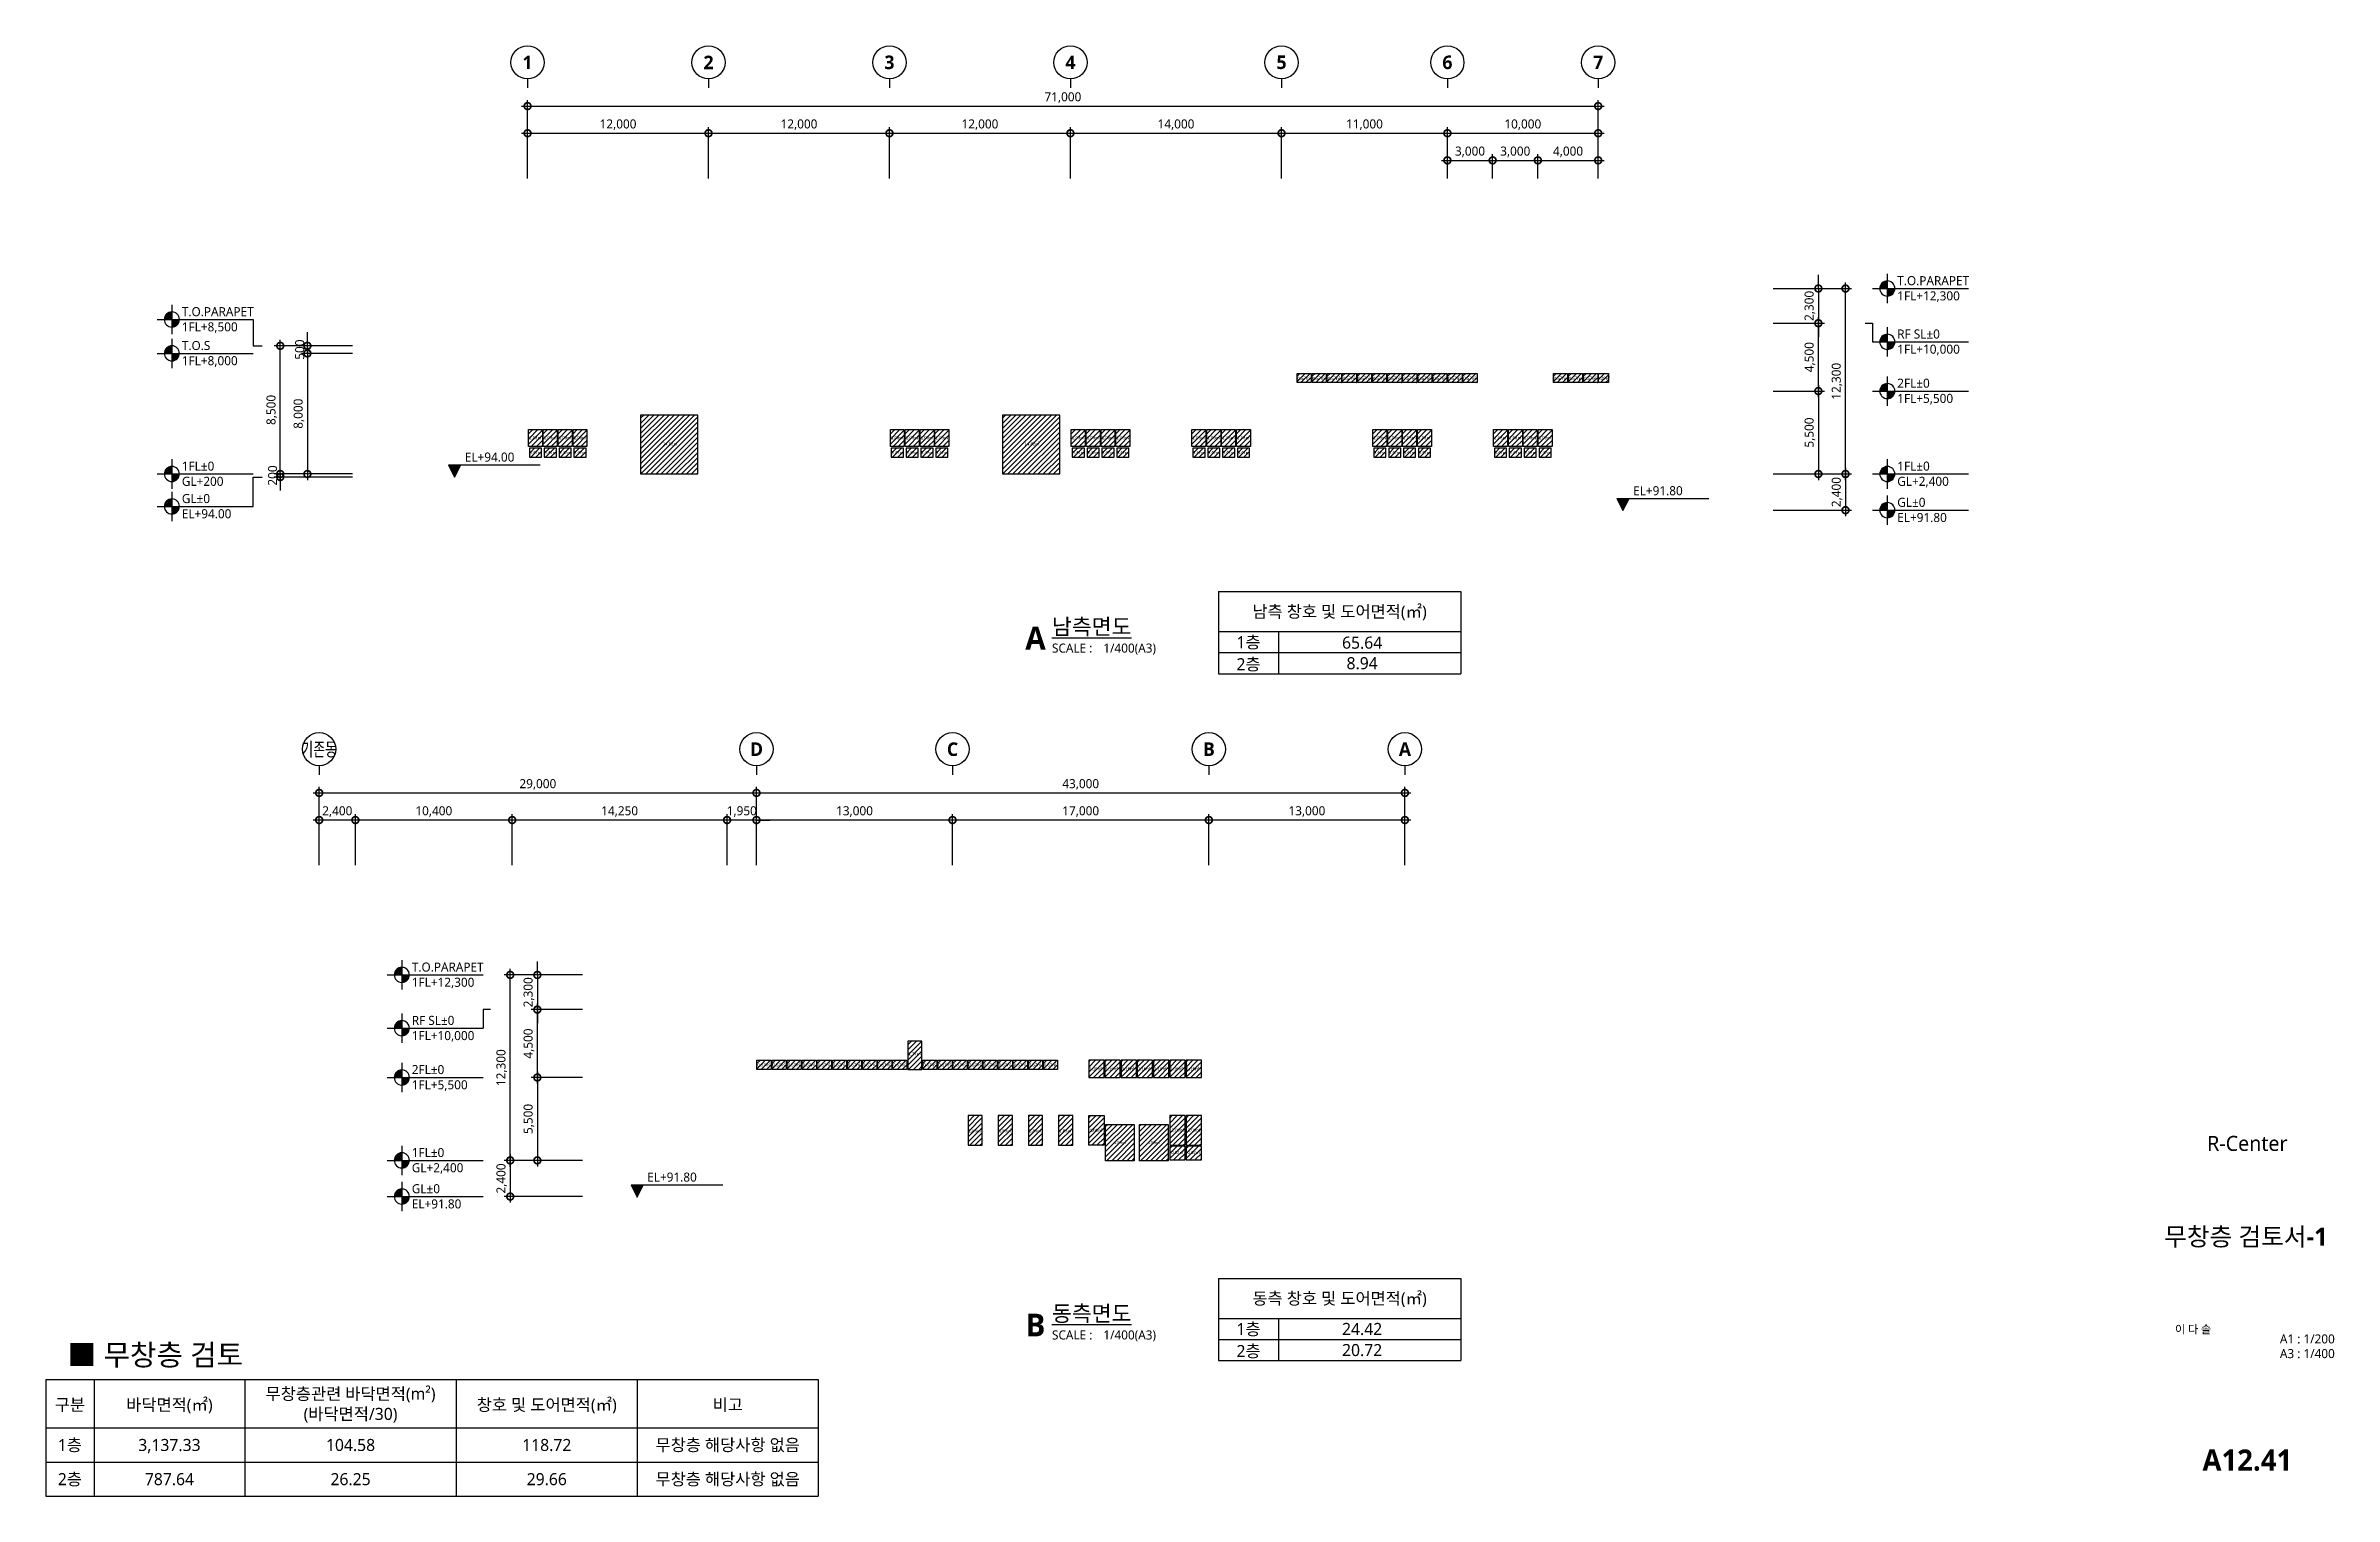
# Model space of a CAD drawing. Header units: millimetres. Extents: x 9300 to 329260, y 4200 to 100395.
# Drawn here: x 9300 to 161060, y 4200 to 100395 of the extents above; entities that cross this region are included whole.
import ezdxf
from ezdxf.enums import TextEntityAlignment as Align

# ---------------------------------------------------------------- set-up
doc = ezdxf.new("R2010")
doc.units = ezdxf.units.MM
doc.header["$LTSCALE"] = 200
doc.layers.get('DEFPOINTS').update_dxf_attribs({"color": 137})
for name, color, linetype in [('CON', 2, 'Continuous'), ('DIM', 7, 'Continuous'), ('SYM', 6, 'Continuous'), ('SYM-BUB', 3, 'Continuous'), ('SYM-LEAD', 6, 'Continuous'), ('SYM-LEVEL', 7, 'Continuous'), ('TEXT', 3, 'Continuous'), ('XR-SHEET$0$TITLE', 7, 'Continuous'), ('XR-SHEET$1$SHT', 5, 'Continuous'), ('XR-SHEET$1$TEXT', 3, 'Continuous'), ('무창층 면적', 140, 'Continuous')]:
    doc.layers.add(name, color=color, linetype=linetype)
doc.styles.add('$0$스타일1', font='malgun.ttf')
doc.styles.get("Standard").update_dxf_attribs({"font": 'arial.ttf'})
doc.styles.add('XR-SHEET$0$굴림체(옥산)', font='GulimChe.ttf')
doc.styles.add('맑은고딕B', font='malgunbd.ttf')
doc.styles.add('스타일1', font='malgun.ttf')
doc.styles.add('스타일2', font='malgunbd.ttf')
doc.dimstyles.new('CJA', dxfattribs={"dimscale": 300, "dimtxt": 2.7, "dimasz": 1, "dimexe": 2, "dimexo": 3, "dimgap": 1, "dimtad": 1, "dimdec": 0, "dimzin": 1, "dimdsep": 46, "dimlunit": 6, "dimtxsty": '$0$스타일1', "dimblk": 'CJDOT', "dimcen": 0.09, "dimdle": 1, "dimclrd": 256, "dimclre": 256, "dimclrt": 3, "dimadec": 0, "dimazin": 0, "dimtfac": 1, "dimtdec": 0, "dimtix": 1, "dimtmove": 2, "dimatfit": 3, "dimldrblk": 'CJDOT', "dimfxl": 1, "dimtolj": 1, "dimtzin": 1, "dimarcsym": 0})
pattern_1 = [(45, (985, 0), (-168.3798, 168.3798), [])]
pattern_2 = [(45, (1970, 0), (-168.3798, 168.3798), [])]
pattern_3 = [(45, (2955, 0), (-168.3798, 168.3798), [])]
pattern_4 = [(45, (24000, 1e-11), (-168.3798, 168.3798), [])]
pattern_5 = [(45, (24985, 1e-11), (-168.3798, 168.3798), [])]
pattern_6 = [(45, (25970, 1e-11), (-168.3798, 168.3798), [])]
pattern_7 = [(45, (26955, 1e-11), (-168.3798, 168.3798), [])]
pattern_8 = [(45, (36000, 0), (-168.3798, 168.3798), [])]
pattern_9 = [(45, (36985, 0), (-168.3798, 168.3798), [])]
pattern_10 = [(45, (37970, 0), (-168.3798, 168.3798), [])]
pattern_11 = [(45, (38955, 0), (-168.3798, 168.3798), [])]
pattern_12 = [(45, (44000, -1e-10), (-168.3798, 168.3798), [])]
pattern_13 = [(45, (44985, -1e-10), (-168.3798, 168.3798), [])]
pattern_14 = [(45, (45970, -1e-10), (-168.3798, 168.3798), [])]
pattern_15 = [(45, (46955, -1e-10), (-168.3798, 168.3798), [])]
pattern_16 = [(45, (56000, 1e-11), (-168.3798, 168.3798), [])]
pattern_17 = [(45, (56985, 1e-11), (-168.3798, 168.3798), [])]
pattern_18 = [(45, (57970, 1e-11), (-168.3798, 168.3798), [])]
pattern_19 = [(45, (58955, 1e-11), (-168.3798, 168.3798), [])]
pattern_20 = [(45, (64000, -1e-10), (-168.3798, 168.3798), [])]
pattern_21 = [(45, (64985, -1e-10), (-168.3798, 168.3798), [])]
pattern_22 = [(45, (65970, -1e-10), (-168.3798, 168.3798), [])]
pattern_23 = [(45, (66955, -1e-10), (-168.3798, 168.3798), [])]
pattern_24 = [(45, (1085, -7e-06), (-168.3798, 168.3798), [])]

msp = doc.modelspace()

# ---------------------------------------------------------------- texts
at = {"layer": 'TEXT', "color": 3, "style": '스타일1'}
for s, height, p in [('남측 창호 및 도어면적(㎡)', 800, (95099.5, 62870.8)), ('1층', 800, (89063.9, 60840.5)), ('65.64', 800, (96594.8, 60808.8)), ('2층', 800, (89063.9, 59380.8)), ('8.94', 800, (96594.8, 59446.8)), ('동측 창호 및 도어면적(㎡)', 800, (95099.5, 17319.5)), ('1층', 800, (89063.9, 15289.2)), ('24.42', 800, (96594.8, 15295.4)), ('■ 무창층 검토', 1400, (16566.1, 13570.6)), ('2층', 800, (89063.9, 13829.5)), ('20.72', 800, (96594.8, 13895.6)), ('구분', 800, (10900, 10266.7)), ('바닥면적(㎡)', 800, (17500, 10266.7)), ('무창층관련 바닥면적(m²)', 800, (29511.9, 10994.5)), ('창호 및 도어면적(㎡)', 800, (42523.8, 10266.7)), ('비고', 800, (54523.8, 10266.7)), ('(바닥면적/30)', 800, (29511.9, 9661.1)), ('1층', 800, (10900, 7600)), ('3,137.33', 800, (17500, 7600)), ('104.58', 800, (29511.9, 7600)), ('118.72', 800, (42523.8, 7600)), ('무창층 해당사항 없음', 800, (54523.8, 7600)), ('2층', 800, (10900, 5333.3)), ('787.64', 800, (17500, 5333.3)), ('26.25', 800, (29511.9, 5333.3)), ('29.66', 800, (42523.8, 5333.3)), ('무창층 해당사항 없음', 800, (54523.8, 5333.3))]:
    msp.add_text(s, height=height, dxfattribs=at).set_placement(p, align=Align.MIDDLE_CENTER)
at = {"layer": 'TEXT', "style": '스타일1'}
msp.add_text('R-Center', height=1000, dxfattribs=at).set_placement((155300, 27600), align=Align.MIDDLE_CENTER)
at = {"layer": '무창층 면적'}
for s, p in [('0.57㎡', (92725.4, 78339.4)), ('0.57㎡', (93725.4, 78339.4)), ('0.57㎡', (94725.4, 78339.4)), ('0.57㎡', (95725.4, 78339.4)), ('0.57㎡', (96725.4, 78339.4)), ('0.57㎡', (97725.4, 78339.4)), ('0.57㎡', (98725.4, 78339.4)), ('0.57㎡', (99725.4, 78339.4)), ('0.57㎡', (100725.4, 78339.4)), ('0.57㎡', (101725.4, 78339.4)), ('0.57㎡', (102725.4, 78339.4)), ('0.57㎡', (103725.4, 78339.4)), ('0.57㎡', (109725.4, 78339.4)), ('0.57㎡', (110725.4, 78339.4)), ('0.57㎡', (111725.4, 78339.4)), ('0.39㎡', (112609, 78347.2)), ('1.03㎡', (41769.2, 74403.4)), ('1.03㎡', (42754.2, 74403.4)), ('1.03㎡', (43739.2, 74403.4)), ('1.03㎡', (44724.2, 74403.4)), ('1.03㎡', (65769.2, 74403.4)), ('1.03㎡', (66754.2, 74403.4)), ('1.03㎡', (67739.2, 74403.4)), ('1.03㎡', (68724.2, 74403.4)), ('1.03㎡', (77769.2, 74403.4)), ('1.03㎡', (78754.2, 74403.4)), ('1.03㎡', (79739.2, 74403.4)), ('1.03㎡', (80724.2, 74403.4)), ('1.03㎡', (85769.2, 74403.4)), ('1.03㎡', (86754.2, 74403.4)), ('1.03㎡', (87739.2, 74403.4)), ('1.03㎡', (88724.2, 74403.4)), ('1.03㎡', (97769.2, 74403.4)), ('1.03㎡', (98754.2, 74403.4)), ('1.03㎡', (99739.2, 74403.4)), ('1.03㎡', (100724.2, 74403.4)), ('1.03㎡', (105769.2, 74403.4)), ('1.03㎡', (106754.2, 74403.4)), ('1.03㎡', (107739.2, 74403.4)), ('1.03㎡', (108724.2, 74403.4)), ('0.47㎡', (41779.4, 73410.2)), ('0.47㎡', (42764.4, 73410.2)), ('0.47㎡', (43749.4, 73410.2)), ('0.47㎡', (44734.4, 73410.2)), ('14.82㎡', (50707.2, 73989.7)), ('0.47㎡', (65779.4, 73410.2)), ('0.47㎡', (66764.4, 73410.2)), ('0.47㎡', (67749.4, 73410.2)), ('0.47㎡', (68734.4, 73410.2)), ('14.82㎡', (74707.2, 73989.7)), ('0.47㎡', (77779.4, 73410.2)), ('0.47㎡', (78764.4, 73410.2)), ('0.47㎡', (79749.4, 73410.2)), ('0.47㎡', (80734.4, 73410.2)), ('0.47㎡', (85779.4, 73410.2)), ('0.47㎡', (86764.4, 73410.2)), ('0.47㎡', (87749.4, 73410.2)), ('0.47㎡', (88734.4, 73410.2)), ('0.47㎡', (97779.4, 73410.2)), ('0.47㎡', (98764.4, 73410.2)), ('0.47㎡', (99749.4, 73410.2)), ('0.47㎡', (100734.4, 73410.2)), ('0.47㎡', (105779.4, 73410.2)), ('0.47㎡', (106764.4, 73410.2)), ('0.47㎡', (107749.4, 73410.2)), ('0.47㎡', (108734.4, 73410.2)), ('1.77㎡', (66918.3, 33540.9)), ('0.57㎡', (56909.3, 32803.6)), ('0.57㎡', (57909.3, 32803.6)), ('0.57㎡', (58909.3, 32803.6)), ('0.57㎡', (59909.3, 32803.6)), ('0.57㎡', (60909.3, 32803.6)), ('0.57㎡', (61909.3, 32803.6)), ('0.57㎡', (62909.3, 32803.6)), ('0.57㎡', (63909.3, 32803.6)), ('0.57㎡', (64909.3, 32803.6)), ('0.57㎡', (65909.3, 32803.6)), ('0.57㎡', (67909.3, 32803.6)), ('0.57㎡', (68909.3, 32803.6)), ('0.57㎡', (69909.3, 32803.6)), ('0.57㎡', (70909.3, 32803.6)), ('0.57㎡', (71909.3, 32803.6)), ('0.57㎡', (72909.3, 32803.6)), ('0.57㎡', (73909.3, 32803.6)), ('0.57㎡', (74909.3, 32803.6)), ('0.57㎡', (75909.3, 32803.6)), ('1.16㎡', (78915.4, 32554.6)), ('1.16㎡', (79990.4, 32554.6)), ('1.16㎡', (81065.4, 32554.6)), ('1.16㎡', (82140.4, 32554.6)), ('1.16㎡', (83215.4, 32554.6)), ('1.16㎡', (84290.4, 32554.6)), ('1.16㎡', (85375.4, 32554.6)), ('1.85㎡', (70918, 28440.5)), ('1.85㎡', (72918, 28440.5)), ('1.85㎡', (74918, 28440.5)), ('1.85㎡', (76918, 28440.5)), ('2.00㎡', (78945.3, 28466.2)), ('4.59㎡', (80537.3, 27651.2)), ('4.59㎡', (82777.3, 27651.2)), ('2.00㎡', (84370.5, 28486.4)), ('2.00㎡', (85455.5, 28486.4)), ('0.92㎡', (84345.3, 26998)), ('0.92㎡', (85430.3, 26998))]:
    msp.add_text(s, height=200, dxfattribs=at).set_placement(p, align=Align.MIDDLE_CENTER)

# ---------------------------------------------------------------- blocks, each defined once
blk = doc.blocks.new('dwgtitle')
at = {"layer": 'SYM', "color": 3, "style": '스타일1'}
blk.add_text('SCALE :', height=4, dxfattribs=at).set_placement((12.2, -1.4))
for tag, p, height in [('%%UTITLE', (12.2, 6.6), 7), ('1/100', (34.9, -1.4), 4)]:
    blk.add_attdef(tag, p, '', height=height, dxfattribs=at)
at = {"layer": 'SYM', "color": 6, "style": '스타일2'}
blk.add_attdef('A', text='', height=10, dxfattribs=at).set_placement((4.9, 5), align=Align.MIDDLE)
blk = doc.blocks.new('_DotSmall')
at = {"color": 0, "linetype": 'ByBlock', "const_width": 0.5}
blk.add_lwpolyline([(-0.0625, 0, 1), (0.0625, 0, 1)], format="xyb", close=True, dxfattribs=at)
blk = doc.blocks.new('*D97')
at = {"layer": 'DEFPOINTS', "color": 0, "transparency": 16777216}
for p in [(99432, 50844), (56432, 45444), (99432, 45444)]:
    blk.add_point(p, dxfattribs=at)
at = {"layer": 'DIM', "color": 7, "lineweight": -2, "transparency": 16777216}
for p, q in [((56032, 50844), (99832, 50844)), ((56432, 46044), (56432, 51244)), ((99432, 46044), (99432, 51244))]:
    blk.add_line(p, q, dxfattribs=at)
at = {"layer": 'DIM', "color": 7, "lineweight": -2, "transparency": 16777216, "xscale": 900, "yscale": 900, "zscale": 900, "rotation": 180}
blk.add_blockref('_DotSmall', (56432, 50844), dxfattribs=at)
at = {"layer": 'DIM', "color": 7, "lineweight": -2, "transparency": 16777216, "xscale": 900, "yscale": 900, "zscale": 900}
blk.add_blockref('_DotSmall', (99432, 50844), dxfattribs=at)
at = {"layer": 'DIM', "color": 3, "transparency": 16777216, "insert": (77932, 51404), "char_height": 600, "attachment_point": 5, "style": '$0$스타일1'}
blk.add_mtext('\\A1;43,000', dxfattribs=at)
blk = doc.blocks.new('CJDOT')
blk.add_line((-2, 0), (2, 0))
at = {"const_width": 0.5}
blk.add_lwpolyline([(-0.25, 0, 1), (0.25, 0, 1)], format="xyb", close=True, dxfattribs=at)
blk = doc.blocks.new('*D98')
at = {"layer": 'DEFPOINTS', "color": 0, "transparency": 16777216}
for p in [(86432, 49044), (86432, 45444), (99432, 45444)]:
    blk.add_point(p, dxfattribs=at)
at = {"layer": 'DIM', "color": 7, "lineweight": -2, "transparency": 16777216}
for p, q in [((99832, 49044), (86032, 49044)), ((86432, 46044), (86432, 49444)), ((99432, 46044), (99432, 49444))]:
    blk.add_line(p, q, dxfattribs=at)
at = {"layer": 'DIM', "color": 7, "lineweight": -2, "transparency": 16777216, "xscale": 900, "yscale": 900, "zscale": 900, "rotation": 180}
blk.add_blockref('_DotSmall', (86432, 49044), dxfattribs=at)
at = {"layer": 'DIM', "color": 7, "lineweight": -2, "transparency": 16777216, "xscale": 900, "yscale": 900, "zscale": 900}
blk.add_blockref('_DotSmall', (99432, 49044), dxfattribs=at)
at = {"layer": 'DIM', "color": 3, "transparency": 16777216, "insert": (92932, 49606), "char_height": 600, "attachment_point": 5, "style": '$0$스타일1'}
blk.add_mtext('\\A1;13,000', dxfattribs=at)
blk = doc.blocks.new('*D99')
at = {"layer": 'DEFPOINTS', "color": 0, "transparency": 16777216}
for p in [(69432, 49044), (69432, 45444), (86432, 45444)]:
    blk.add_point(p, dxfattribs=at)
at = {"layer": 'DIM', "color": 7, "lineweight": -2, "transparency": 16777216}
for p, q in [((86832, 49044), (69032, 49044)), ((69432, 46044), (69432, 49444)), ((86432, 46044), (86432, 49444))]:
    blk.add_line(p, q, dxfattribs=at)
at = {"layer": 'DIM', "color": 7, "lineweight": -2, "transparency": 16777216, "xscale": 900, "yscale": 900, "zscale": 900, "rotation": 180}
blk.add_blockref('_DotSmall', (69432, 49044), dxfattribs=at)
at = {"layer": 'DIM', "color": 7, "lineweight": -2, "transparency": 16777216, "xscale": 900, "yscale": 900, "zscale": 900}
blk.add_blockref('_DotSmall', (86432, 49044), dxfattribs=at)
at = {"layer": 'DIM', "color": 3, "transparency": 16777216, "insert": (77932, 49606), "char_height": 600, "attachment_point": 5, "style": '$0$스타일1'}
blk.add_mtext('\\A1;17,000', dxfattribs=at)
blk = doc.blocks.new('*D100')
at = {"layer": 'DEFPOINTS', "color": 0, "transparency": 16777216}
for p in [(56432, 49044), (56432, 45444), (69432, 45444)]:
    blk.add_point(p, dxfattribs=at)
at = {"layer": 'DIM', "color": 7, "lineweight": -2, "transparency": 16777216}
for p, q in [((69832, 49044), (56032, 49044)), ((56432, 46044), (56432, 49444)), ((69432, 46044), (69432, 49444))]:
    blk.add_line(p, q, dxfattribs=at)
at = {"layer": 'DIM', "color": 7, "lineweight": -2, "transparency": 16777216, "xscale": 900, "yscale": 900, "zscale": 900, "rotation": 180}
blk.add_blockref('_DotSmall', (56432, 49044), dxfattribs=at)
at = {"layer": 'DIM', "color": 7, "lineweight": -2, "transparency": 16777216, "xscale": 900, "yscale": 900, "zscale": 900}
blk.add_blockref('_DotSmall', (69432, 49044), dxfattribs=at)
at = {"layer": 'DIM', "color": 3, "transparency": 16777216, "insert": (62932, 49606), "char_height": 600, "attachment_point": 5, "style": '$0$스타일1'}
blk.add_mtext('\\A1;13,000', dxfattribs=at)
blk = doc.blocks.new('NEW_BUB')
at = {"layer": 'SYM-BUB', "color": 6}
blk.add_line((0, 3), (0, 0), dxfattribs=at)
blk.add_circle((0, 8.5), 5.5, dxfattribs=at)
at = {"layer": 'SYM-BUB', "color": 3, "style": '스타일2'}
blk.add_attdef('X', text='', height=4.5, dxfattribs=at).set_placement((0, 8.5), align=Align.MIDDLE)
blk = doc.blocks.new('*D102')
at = {"layer": 'DEFPOINTS', "color": 0, "transparency": 16777216}
for p in [(53250, 94595), (41250, 90995), (53250, 90995)]:
    blk.add_point(p, dxfattribs=at)
at = {"layer": 'DIM', "color": 7, "lineweight": -2, "transparency": 16777216}
for p, q in [((40850, 94595), (53650, 94595)), ((41250, 91595), (41250, 94995)), ((53250, 91595), (53250, 94995))]:
    blk.add_line(p, q, dxfattribs=at)
at = {"layer": 'DIM', "color": 7, "lineweight": -2, "transparency": 16777216, "xscale": 900, "yscale": 900, "zscale": 900, "rotation": 180}
blk.add_blockref('_DotSmall', (41250, 94595), dxfattribs=at)
at = {"layer": 'DIM', "color": 7, "lineweight": -2, "transparency": 16777216, "xscale": 900, "yscale": 900, "zscale": 900}
blk.add_blockref('_DotSmall', (53250, 94595), dxfattribs=at)
at = {"layer": 'DIM', "color": 3, "transparency": 16777216, "insert": (47250, 95157), "char_height": 600, "attachment_point": 5, "style": '스타일1'}
blk.add_mtext('\\A1;12,000', dxfattribs=at)
blk = doc.blocks.new('*D103')
at = {"layer": 'DEFPOINTS', "color": 0, "transparency": 16777216}
for p in [(65250, 94595), (53250, 90995), (65250, 90995)]:
    blk.add_point(p, dxfattribs=at)
at = {"layer": 'DIM', "color": 7, "lineweight": -2, "transparency": 16777216}
for p, q in [((52850, 94595), (65650, 94595)), ((53250, 91595), (53250, 94995)), ((65250, 91595), (65250, 94995))]:
    blk.add_line(p, q, dxfattribs=at)
at = {"layer": 'DIM', "color": 7, "lineweight": -2, "transparency": 16777216, "xscale": 900, "yscale": 900, "zscale": 900, "rotation": 180}
blk.add_blockref('_DotSmall', (53250, 94595), dxfattribs=at)
at = {"layer": 'DIM', "color": 7, "lineweight": -2, "transparency": 16777216, "xscale": 900, "yscale": 900, "zscale": 900}
blk.add_blockref('_DotSmall', (65250, 94595), dxfattribs=at)
at = {"layer": 'DIM', "color": 3, "transparency": 16777216, "insert": (59250, 95157), "char_height": 600, "attachment_point": 5, "style": '스타일1'}
blk.add_mtext('\\A1;12,000', dxfattribs=at)
blk = doc.blocks.new('*D104')
at = {"layer": 'DEFPOINTS', "color": 0, "transparency": 16777216}
for p in [(77250, 94595), (65250, 90995), (77250, 90995)]:
    blk.add_point(p, dxfattribs=at)
at = {"layer": 'DIM', "color": 7, "lineweight": -2, "transparency": 16777216}
for p, q in [((64850, 94595), (77650, 94595)), ((65250, 91595), (65250, 94995)), ((77250, 91595), (77250, 94995))]:
    blk.add_line(p, q, dxfattribs=at)
at = {"layer": 'DIM', "color": 7, "lineweight": -2, "transparency": 16777216, "xscale": 900, "yscale": 900, "zscale": 900, "rotation": 180}
blk.add_blockref('_DotSmall', (65250, 94595), dxfattribs=at)
at = {"layer": 'DIM', "color": 7, "lineweight": -2, "transparency": 16777216, "xscale": 900, "yscale": 900, "zscale": 900}
blk.add_blockref('_DotSmall', (77250, 94595), dxfattribs=at)
at = {"layer": 'DIM', "color": 3, "transparency": 16777216, "insert": (71250, 95157), "char_height": 600, "attachment_point": 5, "style": '스타일1'}
blk.add_mtext('\\A1;12,000', dxfattribs=at)
blk = doc.blocks.new('*D105')
at = {"layer": 'DEFPOINTS', "color": 0, "transparency": 16777216}
for p in [(102250, 94595), (91250, 90995), (102250, 90995)]:
    blk.add_point(p, dxfattribs=at)
at = {"layer": 'DIM', "color": 7, "lineweight": -2, "transparency": 16777216}
for p, q in [((90850, 94595), (102650, 94595)), ((91250, 91595), (91250, 94995)), ((102250, 91595), (102250, 94995))]:
    blk.add_line(p, q, dxfattribs=at)
at = {"layer": 'DIM', "color": 7, "lineweight": -2, "transparency": 16777216, "xscale": 900, "yscale": 900, "zscale": 900, "rotation": 180}
blk.add_blockref('_DotSmall', (91250, 94595), dxfattribs=at)
at = {"layer": 'DIM', "color": 7, "lineweight": -2, "transparency": 16777216, "xscale": 900, "yscale": 900, "zscale": 900}
blk.add_blockref('_DotSmall', (102250, 94595), dxfattribs=at)
at = {"layer": 'DIM', "color": 3, "transparency": 16777216, "insert": (96750, 95157), "char_height": 600, "attachment_point": 5, "style": '스타일1'}
blk.add_mtext('\\A1;11,000', dxfattribs=at)
blk = doc.blocks.new('*D106')
at = {"layer": 'DEFPOINTS', "color": 0, "transparency": 16777216}
for p in [(112250, 94595), (102250, 90995), (112250, 90995)]:
    blk.add_point(p, dxfattribs=at)
at = {"layer": 'DIM', "color": 7, "lineweight": -2, "transparency": 16777216}
for p, q in [((101850, 94595), (112650, 94595)), ((102250, 91595), (102250, 94995)), ((112250, 91595), (112250, 94995))]:
    blk.add_line(p, q, dxfattribs=at)
at = {"layer": 'DIM', "color": 7, "lineweight": -2, "transparency": 16777216, "xscale": 900, "yscale": 900, "zscale": 900, "rotation": 180}
blk.add_blockref('_DotSmall', (102250, 94595), dxfattribs=at)
at = {"layer": 'DIM', "color": 7, "lineweight": -2, "transparency": 16777216, "xscale": 900, "yscale": 900, "zscale": 900}
blk.add_blockref('_DotSmall', (112250, 94595), dxfattribs=at)
at = {"layer": 'DIM', "color": 3, "transparency": 16777216, "insert": (107250, 95157), "char_height": 600, "attachment_point": 5, "style": '스타일1'}
blk.add_mtext('\\A1;10,000', dxfattribs=at)
blk = doc.blocks.new('*D107')
at = {"layer": 'DEFPOINTS', "color": 0, "transparency": 16777216}
for p in [(91250, 94595), (77250, 90995), (91250, 90995)]:
    blk.add_point(p, dxfattribs=at)
at = {"layer": 'DIM', "color": 7, "lineweight": -2, "transparency": 16777216}
for p, q in [((76850, 94595), (91650, 94595)), ((77250, 91595), (77250, 94995)), ((91250, 91595), (91250, 94995))]:
    blk.add_line(p, q, dxfattribs=at)
at = {"layer": 'DIM', "color": 7, "lineweight": -2, "transparency": 16777216, "xscale": 900, "yscale": 900, "zscale": 900, "rotation": 180}
blk.add_blockref('_DotSmall', (77250, 94595), dxfattribs=at)
at = {"layer": 'DIM', "color": 7, "lineweight": -2, "transparency": 16777216, "xscale": 900, "yscale": 900, "zscale": 900}
blk.add_blockref('_DotSmall', (91250, 94595), dxfattribs=at)
at = {"layer": 'DIM', "color": 3, "transparency": 16777216, "insert": (84250, 95157), "char_height": 600, "attachment_point": 5, "style": '스타일1'}
blk.add_mtext('\\A1;14,000', dxfattribs=at)
blk = doc.blocks.new('*D101')
at = {"layer": 'DEFPOINTS', "color": 0, "transparency": 16777216}
for p in [(112250, 96395), (41250, 90995), (112250, 90995)]:
    blk.add_point(p, dxfattribs=at)
at = {"layer": 'DIM', "color": 7, "lineweight": -2, "transparency": 16777216}
for p, q in [((40850, 96395), (112650, 96395)), ((41250, 91595), (41250, 96795)), ((112250, 91595), (112250, 96795))]:
    blk.add_line(p, q, dxfattribs=at)
at = {"layer": 'DIM', "color": 7, "lineweight": -2, "transparency": 16777216, "xscale": 900, "yscale": 900, "zscale": 900, "rotation": 180}
blk.add_blockref('_DotSmall', (41250, 96395), dxfattribs=at)
at = {"layer": 'DIM', "color": 7, "lineweight": -2, "transparency": 16777216, "xscale": 900, "yscale": 900, "zscale": 900}
blk.add_blockref('_DotSmall', (112250, 96395), dxfattribs=at)
at = {"layer": 'DIM', "color": 3, "transparency": 16777216, "insert": (76750, 96957), "char_height": 600, "attachment_point": 5, "style": '스타일1'}
blk.add_mtext('\\A1;71,000', dxfattribs=at)
blk = doc.blocks.new('*D111')
at = {"layer": 'DEFPOINTS', "color": 0, "transparency": 16777216}
for p in [(24850, 80495), (30250, 80495), (30250, 71995)]:
    blk.add_point(p, dxfattribs=at)
at = {"layer": 'DIM', "color": 7, "lineweight": -2, "transparency": 16777216}
for p, q in [((29650, 80495), (24450, 80495)), ((24850, 71595), (24850, 80895)), ((29650, 71995), (24450, 71995))]:
    blk.add_line(p, q, dxfattribs=at)
at = {"layer": 'DIM', "color": 7, "lineweight": -2, "transparency": 16777216, "xscale": 900, "yscale": 900, "zscale": 900}
for p, rotation in [((24850, 80495), 90), ((24850, 71995), 270)]:
    blk.add_blockref('_DotSmall', p, dxfattribs=dict(at, rotation=rotation))
at = {"layer": 'DIM', "color": 3, "transparency": 16777216, "insert": (24290, 76245), "char_height": 600, "attachment_point": 5, "rotation": 90, "style": '$0$스타일1'}
blk.add_mtext('\\A1;8,500', dxfattribs=at)
blk = doc.blocks.new('*D112')
at = {"layer": 'DEFPOINTS', "color": 0, "transparency": 16777216}
for p in [(30250, 79995), (26650, 71995), (30250, 71995)]:
    blk.add_point(p, dxfattribs=at)
at = {"layer": 'DIM', "color": 7, "lineweight": -2, "transparency": 16777216}
for p, q in [((29650, 79995), (26250, 79995)), ((26650, 80395), (26650, 71595)), ((29650, 71995), (26250, 71995))]:
    blk.add_line(p, q, dxfattribs=at)
at = {"layer": 'DIM', "color": 7, "lineweight": -2, "transparency": 16777216, "xscale": 900, "yscale": 900, "zscale": 900}
for p, rotation in [((26650, 79995), 90), ((26650, 71995), 270)]:
    blk.add_blockref('_DotSmall', p, dxfattribs=dict(at, rotation=rotation))
at = {"layer": 'DIM', "color": 3, "transparency": 16777216, "insert": (26090, 75995), "char_height": 600, "attachment_point": 5, "rotation": 90, "style": '$0$스타일1'}
blk.add_mtext('\\A1;8,000', dxfattribs=at)
blk = doc.blocks.new('*D113')
at = {"layer": 'DEFPOINTS', "color": 0, "transparency": 16777216}
for p in [(26650, 80495), (30250, 80495), (30250, 79995)]:
    blk.add_point(p, dxfattribs=at)
at = {"layer": 'DIM', "color": 7, "lineweight": -2, "transparency": 16777216}
for p, q in [((29650, 80495), (26250, 80495)), ((26650, 80495), (26650, 81395)), ((26650, 79995), (26650, 80495)), ((29650, 79995), (26250, 79995)), ((26650, 79995), (26650, 79095))]:
    blk.add_line(p, q, dxfattribs=at)
at = {"layer": 'DIM', "color": 7, "lineweight": -2, "transparency": 16777216, "xscale": 900, "yscale": 900, "zscale": 900}
for p, rotation in [((26650, 80495), 270), ((26650, 79995), 90)]:
    blk.add_blockref('_DotSmall', p, dxfattribs=dict(at, rotation=rotation))
at = {"layer": 'DIM', "color": 3, "transparency": 16777216, "insert": (26140, 80245), "char_height": 600, "attachment_point": 5, "rotation": 90, "style": '$0$스타일1'}
blk.add_mtext('\\A1;500', dxfattribs=at)
blk = doc.blocks.new('*D114')
at = {"layer": 'DEFPOINTS', "color": 0, "transparency": 16777216}
for p in [(24850, 71795), (30250, 71995), (30250, 71795)]:
    blk.add_point(p, dxfattribs=at)
at = {"layer": 'DIM', "color": 7, "lineweight": -2, "transparency": 16777216}
for p, q in [((24850, 71995), (24850, 72895)), ((29650, 71995), (24450, 71995)), ((29650, 71795), (24450, 71795)), ((24850, 71995), (24850, 71795)), ((24850, 71795), (24850, 70895))]:
    blk.add_line(p, q, dxfattribs=at)
at = {"layer": 'DIM', "color": 7, "lineweight": -2, "transparency": 16777216, "xscale": 900, "yscale": 900, "zscale": 900}
for p, rotation in [((24850, 71995), 270), ((24850, 71795), 90)]:
    blk.add_blockref('_DotSmall', p, dxfattribs=dict(at, rotation=rotation))
at = {"layer": 'DIM', "color": 3, "transparency": 16777216, "insert": (24340, 71895), "char_height": 600, "attachment_point": 5, "rotation": 90, "style": '$0$스타일1'}
blk.add_mtext('\\A1;200', dxfattribs=at)
blk = doc.blocks.new('LEVEL1')
at = {"layer": 'SYM-LEVEL'}
h = blk.add_hatch(color=6, dxfattribs=at)
edge = h.paths.add_edge_path()
edge.add_ellipse((4.87, 0), major_axis=(1.77, 1.77), ratio=1, start_angle=405, end_angle=495)
edge.add_line((2.37, 0), (4.87, 0))
edge.add_line((4.87, 0), (4.87, 2.5))
edge = h.paths.add_edge_path()
edge.add_ellipse((4.87, 0), major_axis=(1.77, 1.77), ratio=1, start_angle=225, end_angle=315)
edge.add_line((7.37, 0), (4.87, 0))
edge.add_line((4.87, 0), (4.87, -2.5))
at = {"layer": 'SYM-LEVEL', "color": 6}
for p, q in [((0, 0), (9.74, 0)), ((4.87, 4.87), (4.87, -4.87)), ((9.07, 0), (31.8, 0))]:
    blk.add_line(p, q, dxfattribs=at)
blk.add_ellipse((4.87, 0), major_axis=(1.77, 1.77), ratio=1, start_param=5.497787, end_param=11.780972, dxfattribs=at)
at = {"layer": 'SYM-LEVEL', "color": 3, "style": '스타일1'}
for tag, p in [('1층-바닥마감', (8.16, 1.11)), ('EL-+100', (8.16, -3.93))]:
    blk.add_attdef(tag, p, '', height=3, dxfattribs=at)
blk = doc.blocks.new('*D115')
at = {"layer": 'DEFPOINTS', "color": 0, "transparency": 16777216}
for p in [(123250, 84295), (128650, 84295), (123250, 71995)]:
    blk.add_point(p, dxfattribs=at)
at = {"layer": 'DIM', "color": 7, "lineweight": -2, "transparency": 16777216}
for p, q in [((123850, 84295), (129050, 84295)), ((128650, 71595), (128650, 84695)), ((123850, 71995), (129050, 71995))]:
    blk.add_line(p, q, dxfattribs=at)
at = {"layer": 'DIM', "color": 7, "lineweight": -2, "transparency": 16777216, "xscale": 900, "yscale": 900, "zscale": 900}
for p, rotation in [((128650, 84295), 90), ((128650, 71995), 270)]:
    blk.add_blockref('_DotSmall', p, dxfattribs=dict(at, rotation=rotation))
at = {"layer": 'DIM', "color": 3, "transparency": 16777216, "insert": (128088, 78145), "char_height": 600, "attachment_point": 5, "rotation": 90, "style": '$0$스타일1'}
blk.add_mtext('\\A1;12,300', dxfattribs=at)
blk = doc.blocks.new('*D116')
at = {"layer": 'DEFPOINTS', "color": 0, "transparency": 16777216}
for p in [(123250, 77495), (123250, 71995), (126850, 71995)]:
    blk.add_point(p, dxfattribs=at)
at = {"layer": 'DIM', "color": 7, "lineweight": -2, "transparency": 16777216}
for p, q in [((123850, 77495), (127250, 77495)), ((126850, 77895), (126850, 71595)), ((123850, 71995), (127250, 71995))]:
    blk.add_line(p, q, dxfattribs=at)
at = {"layer": 'DIM', "color": 7, "lineweight": -2, "transparency": 16777216, "xscale": 900, "yscale": 900, "zscale": 900}
for p, rotation in [((126850, 77495), 90), ((126850, 71995), 270)]:
    blk.add_blockref('_DotSmall', p, dxfattribs=dict(at, rotation=rotation))
at = {"layer": 'DIM', "color": 3, "transparency": 16777216, "insert": (126290, 74745), "char_height": 600, "attachment_point": 5, "rotation": 90, "style": '$0$스타일1'}
blk.add_mtext('\\A1;5,500', dxfattribs=at)
blk = doc.blocks.new('*D117')
at = {"layer": 'DEFPOINTS', "color": 0, "transparency": 16777216}
for p in [(123250, 81995), (126850, 81995), (123250, 77495)]:
    blk.add_point(p, dxfattribs=at)
at = {"layer": 'DIM', "color": 7, "lineweight": -2, "transparency": 16777216}
for p, q in [((123850, 81995), (127250, 81995)), ((126850, 77095), (126850, 82395)), ((123850, 77495), (127250, 77495))]:
    blk.add_line(p, q, dxfattribs=at)
at = {"layer": 'DIM', "color": 7, "lineweight": -2, "transparency": 16777216, "xscale": 900, "yscale": 900, "zscale": 900}
for p, rotation in [((126850, 81995), 90), ((126850, 77495), 270)]:
    blk.add_blockref('_DotSmall', p, dxfattribs=dict(at, rotation=rotation))
at = {"layer": 'DIM', "color": 3, "transparency": 16777216, "insert": (126290, 79745), "char_height": 600, "attachment_point": 5, "rotation": 90, "style": '$0$스타일1'}
blk.add_mtext('\\A1;4,500', dxfattribs=at)
blk = doc.blocks.new('*D118')
at = {"layer": 'DEFPOINTS', "color": 0, "transparency": 16777216}
for p in [(123250, 71995), (123250, 69595), (128650, 69595)]:
    blk.add_point(p, dxfattribs=at)
at = {"layer": 'DIM', "color": 7, "lineweight": -2, "transparency": 16777216}
for p, q in [((123850, 71995), (129050, 71995)), ((128650, 72395), (128650, 69195)), ((123850, 69595), (129050, 69595))]:
    blk.add_line(p, q, dxfattribs=at)
at = {"layer": 'DIM', "color": 7, "lineweight": -2, "transparency": 16777216, "xscale": 900, "yscale": 900, "zscale": 900}
for p, rotation in [((128650, 71995), 90), ((128650, 69595), 270)]:
    blk.add_blockref('_DotSmall', p, dxfattribs=dict(at, rotation=rotation))
at = {"layer": 'DIM', "color": 3, "transparency": 16777216, "insert": (128090, 70795), "char_height": 600, "attachment_point": 5, "rotation": 90, "style": '$0$스타일1'}
blk.add_mtext('\\A1;2,400', dxfattribs=at)
blk = doc.blocks.new('*D119')
at = {"layer": 'DEFPOINTS', "color": 0, "transparency": 16777216}
for p in [(123250, 84295), (123250, 81995), (126850, 81995)]:
    blk.add_point(p, dxfattribs=at)
at = {"layer": 'DIM', "color": 7, "lineweight": -2, "transparency": 16777216}
for p, q in [((126850, 84295), (126850, 85195)), ((123850, 84295), (127250, 84295)), ((126850, 84295), (126850, 81995)), ((123850, 81995), (127250, 81995)), ((126850, 81995), (126850, 81095))]:
    blk.add_line(p, q, dxfattribs=at)
at = {"layer": 'DIM', "color": 7, "lineweight": -2, "transparency": 16777216, "xscale": 900, "yscale": 900, "zscale": 900}
for p, rotation in [((126850, 84295), 270), ((126850, 81995), 90)]:
    blk.add_blockref('_DotSmall', p, dxfattribs=dict(at, rotation=rotation))
at = {"layer": 'DIM', "color": 3, "transparency": 16777216, "insert": (126290, 83145), "char_height": 600, "attachment_point": 5, "rotation": 90, "style": '$0$스타일1'}
blk.add_mtext('\\A1;2,300', dxfattribs=at)
blk = doc.blocks.new('LEVEL2')
at = {"layer": 'SYM-LEVEL'}
blk.add_hatch(color=6, dxfattribs=at).paths.add_polyline_path([(2, 4), (-2, 4), (0, 0)])
at = {"layer": 'SYM-LEVEL', "color": 6}
for p, q in [((-2, 4), (6.35, 4)), ((-2, 4), (0, 0)), ((0, 0), (2, 4)), ((5.68, 4), (28.41, 4))]:
    blk.add_line(p, q, dxfattribs=at)
at = {"layer": 'SYM-LEVEL', "color": 3, "style": '스타일1'}
for tag, p in [('1층-바닥마감', (3.37, 5.11)), ('EL-+100', (3.37, 0.07))]:
    blk.add_attdef(tag, p, '', height=3, dxfattribs=at)
blk = doc.blocks.new('*D120')
at = {"layer": 'DEFPOINTS', "color": 0, "transparency": 16777216}
for p in [(40100, 38773), (45500, 38773), (45500, 26473)]:
    blk.add_point(p, dxfattribs=at)
at = {"layer": 'DIM', "color": 7, "lineweight": -2, "transparency": 16777216}
for p, q in [((44900, 38773), (39700, 38773)), ((40100, 26073), (40100, 39173)), ((44900, 26473), (39700, 26473))]:
    blk.add_line(p, q, dxfattribs=at)
at = {"layer": 'DIM', "color": 7, "lineweight": -2, "transparency": 16777216, "xscale": 900, "yscale": 900, "zscale": 900}
for p, rotation in [((40100, 38773), 90), ((40100, 26473), 270)]:
    blk.add_blockref('_DotSmall', p, dxfattribs=dict(at, rotation=rotation))
at = {"layer": 'DIM', "color": 3, "transparency": 16777216, "insert": (39538, 32623), "char_height": 600, "attachment_point": 5, "rotation": 90, "style": '$0$스타일1'}
blk.add_mtext('\\A1;12,300', dxfattribs=at)
blk = doc.blocks.new('*D121')
at = {"layer": 'DEFPOINTS', "color": 0, "transparency": 16777216}
for p in [(45500, 31973), (41900, 26473), (45500, 26473)]:
    blk.add_point(p, dxfattribs=at)
at = {"layer": 'DIM', "color": 7, "lineweight": -2, "transparency": 16777216}
for p, q in [((44900, 31973), (41500, 31973)), ((41900, 32373), (41900, 26073)), ((44900, 26473), (41500, 26473))]:
    blk.add_line(p, q, dxfattribs=at)
at = {"layer": 'DIM', "color": 7, "lineweight": -2, "transparency": 16777216, "xscale": 900, "yscale": 900, "zscale": 900}
for p, rotation in [((41900, 31973), 90), ((41900, 26473), 270)]:
    blk.add_blockref('_DotSmall', p, dxfattribs=dict(at, rotation=rotation))
at = {"layer": 'DIM', "color": 3, "transparency": 16777216, "insert": (41340, 29223), "char_height": 600, "attachment_point": 5, "rotation": 90, "style": '$0$스타일1'}
blk.add_mtext('\\A1;5,500', dxfattribs=at)
blk = doc.blocks.new('*D122')
at = {"layer": 'DEFPOINTS', "color": 0, "transparency": 16777216}
for p in [(41900, 36473), (45500, 36473), (45500, 31973)]:
    blk.add_point(p, dxfattribs=at)
at = {"layer": 'DIM', "color": 7, "lineweight": -2, "transparency": 16777216}
for p, q in [((44900, 36473), (41500, 36473)), ((41900, 31573), (41900, 36873)), ((44900, 31973), (41500, 31973))]:
    blk.add_line(p, q, dxfattribs=at)
at = {"layer": 'DIM', "color": 7, "lineweight": -2, "transparency": 16777216, "xscale": 900, "yscale": 900, "zscale": 900}
for p, rotation in [((41900, 36473), 90), ((41900, 31973), 270)]:
    blk.add_blockref('_DotSmall', p, dxfattribs=dict(at, rotation=rotation))
at = {"layer": 'DIM', "color": 3, "transparency": 16777216, "insert": (41340, 34223), "char_height": 600, "attachment_point": 5, "rotation": 90, "style": '$0$스타일1'}
blk.add_mtext('\\A1;4,500', dxfattribs=at)
blk = doc.blocks.new('*D123')
at = {"layer": 'DEFPOINTS', "color": 0, "transparency": 16777216}
for p in [(45500, 26473), (40100, 24073), (45500, 24073)]:
    blk.add_point(p, dxfattribs=at)
at = {"layer": 'DIM', "color": 7, "lineweight": -2, "transparency": 16777216}
for p, q in [((44900, 26473), (39700, 26473)), ((40100, 26873), (40100, 23673)), ((44900, 24073), (39700, 24073))]:
    blk.add_line(p, q, dxfattribs=at)
at = {"layer": 'DIM', "color": 7, "lineweight": -2, "transparency": 16777216, "xscale": 900, "yscale": 900, "zscale": 900}
for p, rotation in [((40100, 26473), 90), ((40100, 24073), 270)]:
    blk.add_blockref('_DotSmall', p, dxfattribs=dict(at, rotation=rotation))
at = {"layer": 'DIM', "color": 3, "transparency": 16777216, "insert": (39540, 25273), "char_height": 600, "attachment_point": 5, "rotation": 90, "style": '$0$스타일1'}
blk.add_mtext('\\A1;2,400', dxfattribs=at)
blk = doc.blocks.new('*D124')
at = {"layer": 'DEFPOINTS', "color": 0, "transparency": 16777216}
for p in [(45500, 38773), (41900, 36473), (45500, 36473)]:
    blk.add_point(p, dxfattribs=at)
at = {"layer": 'DIM', "color": 7, "lineweight": -2, "transparency": 16777216}
for p, q in [((41900, 38773), (41900, 39673)), ((44900, 38773), (41500, 38773)), ((41900, 38773), (41900, 36473)), ((44900, 36473), (41500, 36473)), ((41900, 36473), (41900, 35573))]:
    blk.add_line(p, q, dxfattribs=at)
at = {"layer": 'DIM', "color": 7, "lineweight": -2, "transparency": 16777216, "xscale": 900, "yscale": 900, "zscale": 900}
for p, rotation in [((41900, 38773), 270), ((41900, 36473), 90)]:
    blk.add_blockref('_DotSmall', p, dxfattribs=dict(at, rotation=rotation))
at = {"layer": 'DIM', "color": 3, "transparency": 16777216, "insert": (41340, 37623), "char_height": 600, "attachment_point": 5, "rotation": 90, "style": '$0$스타일1'}
blk.add_mtext('\\A1;2,300', dxfattribs=at)
blk = doc.blocks.new('*D159')
at = {"layer": 'DEFPOINTS', "color": 0, "transparency": 16777216}
for p in [(54482, 49044), (54482, 45444), (56432, 45444)]:
    blk.add_point(p, dxfattribs=at)
at = {"layer": 'DIM', "color": 7, "lineweight": -2, "transparency": 16777216}
for p, q in [((54482, 49044), (53582, 49044)), ((54482, 46044), (54482, 49444)), ((56432, 49044), (54482, 49044)), ((56432, 46044), (56432, 49444)), ((56432, 49044), (57332, 49044))]:
    blk.add_line(p, q, dxfattribs=at)
at = {"layer": 'DIM', "color": 7, "lineweight": -2, "transparency": 16777216, "xscale": 900, "yscale": 900, "zscale": 900}
blk.add_blockref('_DotSmall', (54482, 49044), dxfattribs=at)
at = {"layer": 'DIM', "color": 7, "lineweight": -2, "transparency": 16777216, "xscale": 900, "yscale": 900, "zscale": 900, "rotation": 180}
blk.add_blockref('_DotSmall', (56432, 49044), dxfattribs=at)
at = {"layer": 'DIM', "color": 3, "transparency": 16777216, "insert": (55457, 49606), "char_height": 600, "attachment_point": 5, "style": '$0$스타일1'}
blk.add_mtext('\\A1;1,950', dxfattribs=at)
blk = doc.blocks.new('*D160')
at = {"layer": 'DEFPOINTS', "color": 0, "transparency": 16777216}
for p in [(56432, 50844), (27432, 45444), (56432, 45444)]:
    blk.add_point(p, dxfattribs=at)
at = {"layer": 'DIM', "color": 7, "lineweight": -2, "transparency": 16777216}
for p, q in [((27032, 50844), (56832, 50844)), ((27432, 46044), (27432, 51244)), ((56432, 46044), (56432, 51244))]:
    blk.add_line(p, q, dxfattribs=at)
at = {"layer": 'DIM', "color": 7, "lineweight": -2, "transparency": 16777216, "xscale": 900, "yscale": 900, "zscale": 900, "rotation": 180}
blk.add_blockref('_DotSmall', (27432, 50844), dxfattribs=at)
at = {"layer": 'DIM', "color": 7, "lineweight": -2, "transparency": 16777216, "xscale": 900, "yscale": 900, "zscale": 900}
blk.add_blockref('_DotSmall', (56432, 50844), dxfattribs=at)
at = {"layer": 'DIM', "color": 3, "transparency": 16777216, "insert": (41932, 51404), "char_height": 600, "attachment_point": 5, "style": '$0$스타일1'}
blk.add_mtext('\\A1;29,000', dxfattribs=at)
blk = doc.blocks.new('*D161')
at = {"layer": 'DEFPOINTS', "color": 0, "transparency": 16777216}
for p in [(40232, 49044), (40232, 45444), (54482, 45444)]:
    blk.add_point(p, dxfattribs=at)
at = {"layer": 'DIM', "color": 7, "lineweight": -2, "transparency": 16777216}
for p, q in [((54882, 49044), (39832, 49044)), ((40232, 46044), (40232, 49444)), ((54482, 46044), (54482, 49444))]:
    blk.add_line(p, q, dxfattribs=at)
at = {"layer": 'DIM', "color": 7, "lineweight": -2, "transparency": 16777216, "xscale": 900, "yscale": 900, "zscale": 900, "rotation": 180}
blk.add_blockref('_DotSmall', (40232, 49044), dxfattribs=at)
at = {"layer": 'DIM', "color": 7, "lineweight": -2, "transparency": 16777216, "xscale": 900, "yscale": 900, "zscale": 900}
blk.add_blockref('_DotSmall', (54482, 49044), dxfattribs=at)
at = {"layer": 'DIM', "color": 3, "transparency": 16777216, "insert": (47357, 49606), "char_height": 600, "attachment_point": 5, "style": '$0$스타일1'}
blk.add_mtext('\\A1;14,250', dxfattribs=at)
blk = doc.blocks.new('*D162')
at = {"layer": 'DEFPOINTS', "color": 0, "transparency": 16777216}
for p in [(29832, 49044), (29832, 45444), (40232, 45444)]:
    blk.add_point(p, dxfattribs=at)
at = {"layer": 'DIM', "color": 7, "lineweight": -2, "transparency": 16777216}
for p, q in [((40632, 49044), (29432, 49044)), ((29832, 46044), (29832, 49444)), ((40232, 46044), (40232, 49444))]:
    blk.add_line(p, q, dxfattribs=at)
at = {"layer": 'DIM', "color": 7, "lineweight": -2, "transparency": 16777216, "xscale": 900, "yscale": 900, "zscale": 900, "rotation": 180}
blk.add_blockref('_DotSmall', (29832, 49044), dxfattribs=at)
at = {"layer": 'DIM', "color": 7, "lineweight": -2, "transparency": 16777216, "xscale": 900, "yscale": 900, "zscale": 900}
blk.add_blockref('_DotSmall', (40232, 49044), dxfattribs=at)
at = {"layer": 'DIM', "color": 3, "transparency": 16777216, "insert": (35032, 49606), "char_height": 600, "attachment_point": 5, "style": '$0$스타일1'}
blk.add_mtext('\\A1;10,400', dxfattribs=at)
blk = doc.blocks.new('*D163')
at = {"layer": 'DEFPOINTS', "color": 0, "transparency": 16777216}
for p in [(27432, 49044), (27432, 45444), (29832, 45444)]:
    blk.add_point(p, dxfattribs=at)
at = {"layer": 'DIM', "color": 7, "lineweight": -2, "transparency": 16777216}
for p, q in [((30232, 49044), (27032, 49044)), ((27432, 46044), (27432, 49444)), ((29832, 46044), (29832, 49444))]:
    blk.add_line(p, q, dxfattribs=at)
at = {"layer": 'DIM', "color": 7, "lineweight": -2, "transparency": 16777216, "xscale": 900, "yscale": 900, "zscale": 900, "rotation": 180}
blk.add_blockref('_DotSmall', (27432, 49044), dxfattribs=at)
at = {"layer": 'DIM', "color": 7, "lineweight": -2, "transparency": 16777216, "xscale": 900, "yscale": 900, "zscale": 900}
blk.add_blockref('_DotSmall', (29832, 49044), dxfattribs=at)
at = {"layer": 'DIM', "color": 3, "transparency": 16777216, "insert": (28632, 49604), "char_height": 600, "attachment_point": 5, "style": '$0$스타일1'}
blk.add_mtext('\\A1;2,400', dxfattribs=at)
blk = doc.blocks.new('*D164')
at = {"layer": 'DEFPOINTS', "color": 0, "transparency": 16777216}
for p in [(108250, 92795), (105250, 90995), (108250, 90995)]:
    blk.add_point(p, dxfattribs=at)
at = {"layer": 'DIM', "color": 7, "lineweight": -2, "transparency": 16777216}
for p, q in [((104850, 92795), (108650, 92795)), ((105250, 91595), (105250, 93195)), ((108250, 91595), (108250, 93195))]:
    blk.add_line(p, q, dxfattribs=at)
at = {"layer": 'DIM', "color": 7, "lineweight": -2, "transparency": 16777216, "xscale": 900, "yscale": 900, "zscale": 900, "rotation": 180}
blk.add_blockref('_DotSmall', (105250, 92795), dxfattribs=at)
at = {"layer": 'DIM', "color": 7, "lineweight": -2, "transparency": 16777216, "xscale": 900, "yscale": 900, "zscale": 900}
blk.add_blockref('_DotSmall', (108250, 92795), dxfattribs=at)
at = {"layer": 'DIM', "color": 3, "transparency": 16777216, "insert": (106750, 93355), "char_height": 600, "attachment_point": 5, "style": '스타일1'}
blk.add_mtext('\\A1;3,000', dxfattribs=at)
blk = doc.blocks.new('*D165')
at = {"layer": 'DEFPOINTS', "color": 0, "transparency": 16777216}
for p in [(112250, 92795), (108250, 90995), (112250, 90995)]:
    blk.add_point(p, dxfattribs=at)
at = {"layer": 'DIM', "color": 7, "lineweight": -2, "transparency": 16777216}
for p, q in [((107850, 92795), (112650, 92795)), ((108250, 91595), (108250, 93195)), ((112250, 91595), (112250, 93195))]:
    blk.add_line(p, q, dxfattribs=at)
at = {"layer": 'DIM', "color": 7, "lineweight": -2, "transparency": 16777216, "xscale": 900, "yscale": 900, "zscale": 900, "rotation": 180}
blk.add_blockref('_DotSmall', (108250, 92795), dxfattribs=at)
at = {"layer": 'DIM', "color": 7, "lineweight": -2, "transparency": 16777216, "xscale": 900, "yscale": 900, "zscale": 900}
blk.add_blockref('_DotSmall', (112250, 92795), dxfattribs=at)
at = {"layer": 'DIM', "color": 3, "transparency": 16777216, "insert": (110250, 93355), "char_height": 600, "attachment_point": 5, "style": '스타일1'}
blk.add_mtext('\\A1;4,000', dxfattribs=at)
blk = doc.blocks.new('*D166')
at = {"layer": 'DEFPOINTS', "color": 0, "transparency": 16777216}
for p in [(105250, 92795), (102250, 90995), (105250, 90995)]:
    blk.add_point(p, dxfattribs=at)
at = {"layer": 'DIM', "color": 7, "lineweight": -2, "transparency": 16777216}
for p, q in [((101850, 92795), (105650, 92795)), ((102250, 91595), (102250, 93195)), ((105250, 91595), (105250, 93195))]:
    blk.add_line(p, q, dxfattribs=at)
at = {"layer": 'DIM', "color": 7, "lineweight": -2, "transparency": 16777216, "xscale": 900, "yscale": 900, "zscale": 900, "rotation": 180}
blk.add_blockref('_DotSmall', (102250, 92795), dxfattribs=at)
at = {"layer": 'DIM', "color": 7, "lineweight": -2, "transparency": 16777216, "xscale": 900, "yscale": 900, "zscale": 900}
blk.add_blockref('_DotSmall', (105250, 92795), dxfattribs=at)
at = {"layer": 'DIM', "color": 3, "transparency": 16777216, "insert": (103750, 93355), "char_height": 600, "attachment_point": 5, "style": '스타일1'}
blk.add_mtext('\\A1;3,000', dxfattribs=at)
blk = doc.blocks.new('XR-SHEET$0$TITLE')
at = {"layer": 'XR-SHEET$0$TITLE', "true_color": 0x000000, "style": 'XR-SHEET$0$굴림체(옥산)'}
for tag, height, p in [('동명칭', 6, (776.77, -457.26)), ('SCALE-A1', 3, (797.5, -522)), ('SCALE-A3', 3, (797.5, -527)), ('DATA', 3, (797.5, -540))]:
    blk.add_attdef(tag, text='', height=height, dxfattribs=at).set_placement(p, align=Align.MIDDLE)
for tag, height, p in [('TITLE1', 6, (776.5, -479.4)), ('TITLE4', 6, (776.5, -484.39)), ('TITLE2', 6, (776.5, -489)), ('TITLE5', 6, (776.5, -493.99)), ('TITLE3', 6, (776.5, -498.7)), ('NAME-1', 3, (760.16, -517.5)), ('NAME-2', 3, (760.16, -526.5)), ('A0.00', 7, (776.5, -561))]:
    blk.add_attdef(tag, text='', height=height, dxfattribs=at).set_placement(p, align=Align.MIDDLE_CENTER)

# ---------------------------------------------------------------- dimensions: what is measured, and where the dimension line sits
at = {"layer": 'DIM'}
for base, p1, p2, angle, override, picture, middle in [((112250, 96394.9), (41250, 90994.9), (112250, 90994.9), 180, {"dimscale": 200, "dimtxt": 3, "dimasz": 4.5, "dimlunit": 6, "dimtxsty": '스타일1', "dimblk1": 'DotSmall', "dimblk2": 'DotSmall', "dimsah": 1, "dimdle": 2, "dimclrd": 7, "dimclre": 7}, '*D101', (76750, 96956.9)), ((53250, 94594.9), (41250, 90994.9), (53250, 90994.9), 180, {"dimscale": 200, "dimtxt": 3, "dimasz": 4.5, "dimtxsty": '스타일1', "dimblk1": 'DotSmall', "dimblk2": 'DotSmall', "dimsah": 1, "dimdle": 2, "dimclrd": 7, "dimclre": 7}, '*D102', (47250, 95156.9)), ((65250, 94594.9), (53250, 90994.9), (65250, 90994.9), 0, {"dimscale": 200, "dimtxt": 3, "dimasz": 4.5, "dimtxsty": '스타일1', "dimblk1": 'DotSmall', "dimblk2": 'DotSmall', "dimsah": 1, "dimdle": 2, "dimclrd": 7, "dimclre": 7}, '*D103', (59250, 95156.9)), ((77250, 94594.9), (65250, 90994.9), (77250, 90994.9), 180, {"dimscale": 200, "dimtxt": 3, "dimasz": 4.5, "dimtxsty": '스타일1', "dimblk1": 'DotSmall', "dimblk2": 'DotSmall', "dimsah": 1, "dimdle": 2, "dimclrd": 7, "dimclre": 7}, '*D104', (71250, 95156.9)), ((91250, 94594.9), (77250, 90994.9), (91250, 90994.9), 0, {"dimscale": 200, "dimtxt": 3, "dimasz": 4.5, "dimtxsty": '스타일1', "dimblk1": 'DotSmall', "dimblk2": 'DotSmall', "dimsah": 1, "dimdle": 2, "dimclrd": 7, "dimclre": 7}, '*D107', (84250, 95156.9)), ((102250, 94594.9), (91250, 90994.9), (102250, 90994.9), 180, {"dimscale": 200, "dimtxt": 3, "dimasz": 4.5, "dimtxsty": '스타일1', "dimblk1": 'DotSmall', "dimblk2": 'DotSmall', "dimsah": 1, "dimdle": 2, "dimclrd": 7, "dimclre": 7}, '*D105', (96750, 95156.9)), ((112250, 94594.9), (102250, 90994.9), (112250, 90994.9), 0, {"dimscale": 200, "dimtxt": 3, "dimasz": 4.5, "dimtxsty": '스타일1', "dimblk1": 'DotSmall', "dimblk2": 'DotSmall', "dimsah": 1, "dimdle": 2, "dimclrd": 7, "dimclre": 7}, '*D106', (107250, 95156.9)), ((126850, 81994.9), (123250, 84294.9), (123250, 81994.9), 270, {"dimscale": 200, "dimtxt": 3, "dimasz": 4.5, "dimblk1": 'DotSmall', "dimblk2": 'DotSmall', "dimsah": 1, "dimdle": 2, "dimclrd": 7, "dimclre": 7}, '*D119', (126289.7, 83144.9)), ((128650, 84294.9), (123250, 71994.9), (123250, 84294.9), 270, {"dimscale": 200, "dimtxt": 3, "dimasz": 4.5, "dimblk1": 'DotSmall', "dimblk2": 'DotSmall', "dimsah": 1, "dimdle": 2, "dimclrd": 7, "dimclre": 7}, '*D115', (128088, 78144.9)), ((126850, 81994.9), (123250, 77494.9), (123250, 81994.9), 90, {"dimscale": 200, "dimtxt": 3, "dimasz": 4.5, "dimblk1": 'DotSmall', "dimblk2": 'DotSmall', "dimsah": 1, "dimdle": 2, "dimclrd": 7, "dimclre": 7}, '*D117', (126289.7, 79744.9)), ((24850, 80494.9), (30250, 71994.9), (30250, 80494.9), 270, {"dimscale": 200, "dimtxt": 3, "dimasz": 4.5, "dimblk1": 'DotSmall', "dimblk2": 'DotSmall', "dimsah": 1, "dimdle": 2, "dimclrd": 7, "dimclre": 7}, '*D111', (24289.7, 76244.9)), ((26650, 80494.9), (30250, 79994.9), (30250, 80494.9), 90, {"dimscale": 200, "dimtxt": 3, "dimasz": 4.5, "dimblk1": 'DotSmall', "dimblk2": 'DotSmall', "dimsah": 1, "dimdle": 2, "dimclrd": 7, "dimclre": 7}, '*D113', (26140, 80244.9)), ((26650, 71994.9), (30250, 79994.9), (30250, 71994.9), 270, {"dimscale": 200, "dimtxt": 3, "dimasz": 4.5, "dimblk1": 'DotSmall', "dimblk2": 'DotSmall', "dimsah": 1, "dimdle": 2, "dimclrd": 7, "dimclre": 7}, '*D112', (26089.7, 75994.9)), ((126850, 71994.9), (123250, 77494.9), (123250, 71994.9), 270, {"dimscale": 200, "dimtxt": 3, "dimasz": 4.5, "dimblk1": 'DotSmall', "dimblk2": 'DotSmall', "dimsah": 1, "dimdle": 2, "dimclrd": 7, "dimclre": 7}, '*D116', (126289.7, 74744.9)), ((24850, 71794.9), (30250, 71994.9), (30250, 71794.9), 90, {"dimscale": 200, "dimtxt": 3, "dimasz": 4.5, "dimblk1": 'DotSmall', "dimblk2": 'DotSmall', "dimsah": 1, "dimdle": 2, "dimclrd": 7, "dimclre": 7}, '*D114', (24340, 71894.9)), ((128650, 69594.9), (123250, 71994.9), (123250, 69594.9), 90, {"dimscale": 200, "dimtxt": 3, "dimasz": 4.5, "dimblk1": 'DotSmall', "dimblk2": 'DotSmall', "dimsah": 1, "dimdle": 2, "dimclrd": 7, "dimclre": 7}, '*D118', (128089.7, 70794.9)), ((56432.3, 50843.6), (27432.3, 45443.6), (56432.3, 45443.6), 180, {"dimscale": 200, "dimtxt": 3, "dimasz": 4.5, "dimblk1": 'DotSmall', "dimblk2": 'DotSmall', "dimsah": 1, "dimdle": 2, "dimclrd": 7, "dimclre": 7}, '*D160', (41932.3, 51404)), ((99432.3, 50843.6), (56432.3, 45443.6), (99432.3, 45443.6), 180, {"dimscale": 200, "dimtxt": 3, "dimasz": 4.5, "dimblk1": 'DotSmall', "dimblk2": 'DotSmall', "dimsah": 1, "dimdle": 2, "dimclrd": 7, "dimclre": 7}, '*D97', (77932.3, 51404)), ((27432.3, 49043.6), (29832.3, 45443.6), (27432.3, 45443.6), 180, {"dimscale": 200, "dimtxt": 3, "dimasz": 4.5, "dimblk1": 'DotSmall', "dimblk2": 'DotSmall', "dimsah": 1, "dimdle": 2, "dimclrd": 7, "dimclre": 7}, '*D163', (28632.3, 49604)), ((29832.3, 49043.6), (40232.3, 45443.6), (29832.3, 45443.6), 180, {"dimscale": 200, "dimtxt": 3, "dimasz": 4.5, "dimblk1": 'DotSmall', "dimblk2": 'DotSmall', "dimsah": 1, "dimdle": 2, "dimclrd": 7, "dimclre": 7}, '*D162', (35032.3, 49605.6)), ((40232.3, 49043.6), (54482.3, 45443.6), (40232.3, 45443.6), 180, {"dimscale": 200, "dimtxt": 3, "dimasz": 4.5, "dimblk1": 'DotSmall', "dimblk2": 'DotSmall', "dimsah": 1, "dimdle": 2, "dimclrd": 7, "dimclre": 7}, '*D161', (47357.3, 49605.6)), ((54482.3, 49043.6), (56432.3, 45443.6), (54482.3, 45443.6), 180, {"dimscale": 200, "dimtxt": 3, "dimasz": 4.5, "dimblk1": 'DotSmall', "dimblk2": 'DotSmall', "dimsah": 1, "dimdle": 2, "dimclrd": 7, "dimclre": 7}, '*D159', (55457.3, 49605.6)), ((56432.3, 49043.6), (69432.3, 45443.6), (56432.3, 45443.6), 180, {"dimscale": 200, "dimtxt": 3, "dimasz": 4.5, "dimblk1": 'DotSmall', "dimblk2": 'DotSmall', "dimsah": 1, "dimdle": 2, "dimclrd": 7, "dimclre": 7}, '*D100', (62932.3, 49605.6)), ((69432.3, 49043.6), (86432.3, 45443.6), (69432.3, 45443.6), 180, {"dimscale": 200, "dimtxt": 3, "dimasz": 4.5, "dimblk1": 'DotSmall', "dimblk2": 'DotSmall', "dimsah": 1, "dimdle": 2, "dimclrd": 7, "dimclre": 7}, '*D99', (77932.3, 49605.6)), ((41900, 36473), (45500, 38773), (45500, 36473), 270, {"dimscale": 200, "dimtxt": 3, "dimasz": 4.5, "dimblk1": 'DotSmall', "dimblk2": 'DotSmall', "dimsah": 1, "dimdle": 2, "dimclrd": 7, "dimclre": 7}, '*D124', (41339.7, 37623)), ((40100, 38773), (45500, 26473), (45500, 38773), 270, {"dimscale": 200, "dimtxt": 3, "dimasz": 4.5, "dimblk1": 'DotSmall', "dimblk2": 'DotSmall', "dimsah": 1, "dimdle": 2, "dimclrd": 7, "dimclre": 7}, '*D120', (39538, 32623)), ((41900, 36473), (45500, 31973), (45500, 36473), 90, {"dimscale": 200, "dimtxt": 3, "dimasz": 4.5, "dimblk1": 'DotSmall', "dimblk2": 'DotSmall', "dimsah": 1, "dimdle": 2, "dimclrd": 7, "dimclre": 7}, '*D122', (41339.7, 34223)), ((41900, 26473), (45500, 31973), (45500, 26473), 270, {"dimscale": 200, "dimtxt": 3, "dimasz": 4.5, "dimblk1": 'DotSmall', "dimblk2": 'DotSmall', "dimsah": 1, "dimdle": 2, "dimclrd": 7, "dimclre": 7}, '*D121', (41339.7, 29223)), ((40100, 24073), (45500, 26473), (45500, 24073), 90, {"dimscale": 200, "dimtxt": 3, "dimasz": 4.5, "dimblk1": 'DotSmall', "dimblk2": 'DotSmall', "dimsah": 1, "dimdle": 2, "dimclrd": 7, "dimclre": 7}, '*D123', (39539.7, 25273))]:
    dim = msp.add_linear_dim(base=base, p1=p1, p2=p2, angle=angle, dimstyle='CJA', override=override, dxfattribs=at)
    dim.commit()
    dim.dimension.update_dxf_attribs({"geometry": picture, "text_midpoint": middle})
for base, p1, p2, override, picture, middle in [((105250, 92794.9), (102250, 90994.9), (105250, 90994.9), {"dimscale": 200, "dimtxt": 3, "dimasz": 4.5, "dimtxsty": '스타일1', "dimblk1": 'DotSmall', "dimblk2": 'DotSmall', "dimsah": 1, "dimdle": 2, "dimclrd": 7, "dimclre": 7}, '*D166', (103750, 93355.3)), ((108250, 92794.9), (105250, 90994.9), (108250, 90994.9), {"dimscale": 200, "dimtxt": 3, "dimasz": 4.5, "dimtxsty": '스타일1', "dimblk1": 'DotSmall', "dimblk2": 'DotSmall', "dimsah": 1, "dimdle": 2, "dimclrd": 7, "dimclre": 7}, '*D164', (106750, 93355.3)), ((112250, 92794.9), (108250, 90994.9), (112250, 90994.9), {"dimscale": 200, "dimtxt": 3, "dimasz": 4.5, "dimtxsty": '스타일1', "dimblk1": 'DotSmall', "dimblk2": 'DotSmall', "dimsah": 1, "dimdle": 2, "dimclrd": 7, "dimclre": 7}, '*D165', (110250, 93355.3)), ((86432.3, 49043.6), (99432.3, 45443.6), (86432.3, 45443.6), {"dimscale": 200, "dimtxt": 3, "dimasz": 4.5, "dimblk1": 'DotSmall', "dimblk2": 'DotSmall', "dimsah": 1, "dimdle": 2, "dimclrd": 7, "dimclre": 7}, '*D98', (92932.3, 49605.6))]:
    dim = msp.add_linear_dim(base=base, p1=p1, p2=p2, dimstyle='CJA', override=override, dxfattribs=at)
    dim.commit()
    dim.dimension.update_dxf_attribs({"geometry": picture, "text_midpoint": middle})

# ---------------------------------------------------------------- hatches: boundary and pattern name
at = {"layer": '무창층 면적', "ltscale": 0.01}
h = msp.add_hatch(dxfattribs=at)
h.set_pattern_fill('ANSI31', color=256, scale=75)
h.paths.add_polyline_path([(93220, 78664.9), (92280, 78664.9), (92280, 78054.9), (93220, 78054.9)])
h.paths.add_polyline_path([(92262.7, 78185), (93188, 78185), (93188, 78491.3), (92262.7, 78491.3)], flags=9)
h = msp.add_hatch(dxfattribs=at)
h.set_pattern_fill('ANSI31', color=256, scale=75)
h.set_pattern_definition([(45, (1000, -9e-11), (-168.3798, 168.3798), [])])
h.paths.add_polyline_path([(94220, 78664.9), (93280, 78664.9), (93280, 78054.9), (94220, 78054.9)])
h.paths.add_polyline_path([(93262.7, 78185), (94188, 78185), (94188, 78491.3), (93262.7, 78491.3)], flags=9)
h = msp.add_hatch(dxfattribs=at)
h.set_pattern_fill('ANSI31', color=256, scale=75)
h.set_pattern_definition([(45, (2000, -9e-11), (-168.3798, 168.3798), [])])
h.paths.add_polyline_path([(95220, 78664.9), (94280, 78664.9), (94280, 78054.9), (95220, 78054.9)])
h.paths.add_polyline_path([(94262.7, 78185), (95188, 78185), (95188, 78491.3), (94262.7, 78491.3)], flags=9)
h = msp.add_hatch(dxfattribs=at)
h.set_pattern_fill('ANSI31', color=256, scale=75)
h.set_pattern_definition([(45, (3000, -2e-10), (-168.3798, 168.3798), [])])
h.paths.add_polyline_path([(96220, 78664.9), (95280, 78664.9), (95280, 78054.9), (96220, 78054.9)])
h.paths.add_polyline_path([(95262.7, 78185), (96188, 78185), (96188, 78491.3), (95262.7, 78491.3)], flags=9)
h = msp.add_hatch(dxfattribs=at)
h.set_pattern_fill('ANSI31', color=256, scale=75)
h.set_pattern_definition([(45, (4000, -2e-10), (-168.3798, 168.3798), [])])
h.paths.add_polyline_path([(97220, 78664.9), (96280, 78664.9), (96280, 78054.9), (97220, 78054.9)])
h.paths.add_polyline_path([(96262.7, 78185), (97188, 78185), (97188, 78491.3), (96262.7, 78491.3)], flags=9)
h = msp.add_hatch(dxfattribs=at)
h.set_pattern_fill('ANSI31', color=256, scale=75)
h.set_pattern_definition([(45, (5000, -3e-11), (-168.3798, 168.3798), [])])
h.paths.add_polyline_path([(98220, 78664.9), (97280, 78664.9), (97280, 78054.9), (98220, 78054.9)])
h.paths.add_polyline_path([(97262.7, 78185), (98188, 78185), (98188, 78491.3), (97262.7, 78491.3)], flags=9)
h = msp.add_hatch(dxfattribs=at)
h.set_pattern_fill('ANSI31', color=256, scale=75)
h.set_pattern_definition([(45, (6000, -4e-11), (-168.3798, 168.3798), [])])
h.paths.add_polyline_path([(99220, 78664.9), (98280, 78664.9), (98280, 78054.9), (99220, 78054.9)])
h.paths.add_polyline_path([(98262.7, 78185), (99188, 78185), (99188, 78491.3), (98262.7, 78491.3)], flags=9)
h = msp.add_hatch(dxfattribs=at)
h.set_pattern_fill('ANSI31', color=256, scale=75)
h.set_pattern_definition([(45, (7000, -2e-10), (-168.3798, 168.3798), [])])
h.paths.add_polyline_path([(100220, 78664.9), (99280, 78664.9), (99280, 78054.9), (100220, 78054.9)])
h.paths.add_polyline_path([(99262.7, 78185), (100188, 78185), (100188, 78491.3), (99262.7, 78491.3)], flags=9)
h = msp.add_hatch(dxfattribs=at)
h.set_pattern_fill('ANSI31', color=256, scale=75)
h.set_pattern_definition([(45, (8000, 0), (-168.3798, 168.3798), [])])
h.paths.add_polyline_path([(101220, 78664.9), (100280, 78664.9), (100280, 78054.9), (101220, 78054.9)])
h.paths.add_polyline_path([(100262.7, 78185), (101188, 78185), (101188, 78491.3), (100262.7, 78491.3)], flags=9)
h = msp.add_hatch(dxfattribs=at)
h.set_pattern_fill('ANSI31', color=256, scale=75)
h.set_pattern_definition([(45, (9000, 6e-11), (-168.3798, 168.3798), [])])
h.paths.add_polyline_path([(102220, 78664.9), (101280, 78664.9), (101280, 78054.9), (102220, 78054.9)])
h.paths.add_polyline_path([(101262.7, 78185), (102188, 78185), (102188, 78491.3), (101262.7, 78491.3)], flags=9)
h = msp.add_hatch(dxfattribs=at)
h.set_pattern_fill('ANSI31', color=256, scale=75)
h.set_pattern_definition([(45, (10000, 7e-11), (-168.3798, 168.3798), [])])
h.paths.add_polyline_path([(103220, 78664.9), (102280, 78664.9), (102280, 78054.9), (103220, 78054.9)])
h.paths.add_polyline_path([(102262.7, 78185), (103188, 78185), (103188, 78491.3), (102262.7, 78491.3)], flags=9)
h = msp.add_hatch(dxfattribs=at)
h.set_pattern_fill('ANSI31', color=256, scale=75)
h.set_pattern_definition([(45, (11000, 2e-10), (-168.3798, 168.3798), [])])
h.paths.add_polyline_path([(104220, 78664.9), (103280, 78664.9), (103280, 78054.9), (104220, 78054.9)])
h.paths.add_polyline_path([(103262.7, 78185), (104188, 78185), (104188, 78491.3), (103262.7, 78491.3)], flags=9)
h = msp.add_hatch(dxfattribs=at)
h.set_pattern_fill('ANSI31', color=256, scale=75)
h.set_pattern_definition([(45, (17000, 1e-10), (-168.3798, 168.3798), [])])
h.paths.add_polyline_path([(110220, 78664.9), (109280, 78664.9), (109280, 78054.9), (110220, 78054.9)])
h.paths.add_polyline_path([(109262.7, 78185), (110188, 78185), (110188, 78491.3), (109262.7, 78491.3)], flags=9)
h = msp.add_hatch(dxfattribs=at)
h.set_pattern_fill('ANSI31', color=256, scale=75)
h.set_pattern_definition([(45, (18000, 2e-10), (-168.3798, 168.3798), [])])
h.paths.add_polyline_path([(111220, 78664.9), (110280, 78664.9), (110280, 78054.9), (111220, 78054.9)])
h.paths.add_polyline_path([(110262.7, 78185), (111188, 78185), (111188, 78491.3), (110262.7, 78491.3)], flags=9)
h = msp.add_hatch(dxfattribs=at)
h.set_pattern_fill('ANSI31', color=256, scale=75)
h.set_pattern_definition([(45, (19000, 2e-10), (-168.3798, 168.3798), [])])
h.paths.add_polyline_path([(112220, 78664.9), (111280, 78664.9), (111280, 78054.9), (112220, 78054.9)])
h.paths.add_polyline_path([(111262.7, 78185), (112188, 78185), (112188, 78491.3), (111262.7, 78491.3)], flags=9)
h = msp.add_hatch(dxfattribs=at)
h.set_pattern_fill('ANSI31', color=256, scale=75)
h.paths.add_polyline_path([(112925, 78664.9), (112280, 78664.9), (112280, 78054.9), (112925, 78054.9)])
h.paths.add_polyline_path([(112146.3, 78192.6), (113071.7, 78192.6), (113071.7, 78499.2), (112146.3, 78499.2)], flags=9)
h = msp.add_hatch(dxfattribs=at)
h.set_pattern_fill('ANSI31', color=256, scale=75)
h.paths.add_polyline_path([(52550, 75894.9), (48750, 75894.9), (48750, 71994.9), (52550, 71994.9)])
h.paths.add_polyline_path([(50166.9, 73835.2), (51247.6, 73835.2), (51247.6, 74141.6), (50166.9, 74141.6)], flags=24)
h = msp.add_hatch(dxfattribs=at)
h.set_pattern_fill('ANSI31', color=256, scale=75)
h.set_pattern_definition([(45, (24000, 0), (-168.3798, 168.3798), [])])
h.paths.add_polyline_path([(76550, 75894.9), (72750, 75894.9), (72750, 71994.9), (76550, 71994.9)])
h.paths.add_polyline_path([(74166.9, 73835.2), (75247.6, 73835.2), (75247.6, 74141.6), (74166.9, 74141.6)], flags=24)
h = msp.add_hatch(dxfattribs=at)
h.set_pattern_fill('ANSI31', color=256, scale=75)
h.paths.add_polyline_path([(42235, 74934.9), (41310, 74934.9), (41310, 73824.9), (42235, 73824.9)])
h.paths.add_polyline_path([(41306.5, 74248.8), (42231.9, 74248.8), (42231.9, 74555.3), (41306.5, 74555.3)], flags=9)
h = msp.add_hatch(dxfattribs=at)
h.set_pattern_fill('ANSI31', color=256, scale=75)
h.set_pattern_definition(pattern_1)
h.paths.add_polyline_path([(43220, 74934.9), (42295, 74934.9), (42295, 73824.9), (43220, 73824.9)])
h.paths.add_polyline_path([(42291.5, 74248.8), (43216.9, 74248.8), (43216.9, 74555.3), (42291.5, 74555.3)], flags=9)
h = msp.add_hatch(dxfattribs=at)
h.set_pattern_fill('ANSI31', color=256, scale=75)
h.set_pattern_definition(pattern_2)
h.paths.add_polyline_path([(44205, 74934.9), (43280, 74934.9), (43280, 73824.9), (44205, 73824.9)])
h.paths.add_polyline_path([(43276.5, 74248.8), (44201.9, 74248.8), (44201.9, 74555.3), (43276.5, 74555.3)], flags=9)
h = msp.add_hatch(dxfattribs=at)
h.set_pattern_fill('ANSI31', color=256, scale=75)
h.set_pattern_definition(pattern_3)
h.paths.add_polyline_path([(45190, 74934.9), (44265, 74934.9), (44265, 73824.9), (45190, 73824.9)])
h.paths.add_polyline_path([(44261.5, 74248.8), (45186.9, 74248.8), (45186.9, 74555.3), (44261.5, 74555.3)], flags=9)
h = msp.add_hatch(dxfattribs=at)
h.set_pattern_fill('ANSI31', color=256, scale=75)
h.set_pattern_definition(pattern_4)
h.paths.add_polyline_path([(66235, 74934.9), (65310, 74934.9), (65310, 73824.9), (66235, 73824.9)])
h.paths.add_polyline_path([(65306.5, 74248.8), (66231.9, 74248.8), (66231.9, 74555.3), (65306.5, 74555.3)], flags=9)
h = msp.add_hatch(dxfattribs=at)
h.set_pattern_fill('ANSI31', color=256, scale=75)
h.set_pattern_definition(pattern_5)
h.paths.add_polyline_path([(67220, 74934.9), (66295, 74934.9), (66295, 73824.9), (67220, 73824.9)])
h.paths.add_polyline_path([(66291.5, 74248.8), (67216.9, 74248.8), (67216.9, 74555.3), (66291.5, 74555.3)], flags=9)
h = msp.add_hatch(dxfattribs=at)
h.set_pattern_fill('ANSI31', color=256, scale=75)
h.set_pattern_definition(pattern_6)
h.paths.add_polyline_path([(68205, 74934.9), (67280, 74934.9), (67280, 73824.9), (68205, 73824.9)])
h.paths.add_polyline_path([(67276.5, 74248.8), (68201.9, 74248.8), (68201.9, 74555.3), (67276.5, 74555.3)], flags=9)
h = msp.add_hatch(dxfattribs=at)
h.set_pattern_fill('ANSI31', color=256, scale=75)
h.set_pattern_definition(pattern_7)
h.paths.add_polyline_path([(69190, 74934.9), (68265, 74934.9), (68265, 73824.9), (69190, 73824.9)])
h.paths.add_polyline_path([(68261.5, 74248.8), (69186.9, 74248.8), (69186.9, 74555.3), (68261.5, 74555.3)], flags=9)
h = msp.add_hatch(dxfattribs=at)
h.set_pattern_fill('ANSI31', color=256, scale=75)
h.set_pattern_definition(pattern_8)
h.paths.add_polyline_path([(78235, 74934.9), (77310, 74934.9), (77310, 73824.9), (78235, 73824.9)])
h.paths.add_polyline_path([(77306.5, 74248.8), (78231.9, 74248.8), (78231.9, 74555.3), (77306.5, 74555.3)], flags=9)
h = msp.add_hatch(dxfattribs=at)
h.set_pattern_fill('ANSI31', color=256, scale=75)
h.set_pattern_definition(pattern_9)
h.paths.add_polyline_path([(79220, 74934.9), (78295, 74934.9), (78295, 73824.9), (79220, 73824.9)])
h.paths.add_polyline_path([(78291.5, 74248.8), (79216.9, 74248.8), (79216.9, 74555.3), (78291.5, 74555.3)], flags=9)
h = msp.add_hatch(dxfattribs=at)
h.set_pattern_fill('ANSI31', color=256, scale=75)
h.set_pattern_definition(pattern_10)
h.paths.add_polyline_path([(80205, 74934.9), (79280, 74934.9), (79280, 73824.9), (80205, 73824.9)])
h.paths.add_polyline_path([(79276.5, 74248.8), (80201.9, 74248.8), (80201.9, 74555.3), (79276.5, 74555.3)], flags=9)
h = msp.add_hatch(dxfattribs=at)
h.set_pattern_fill('ANSI31', color=256, scale=75)
h.set_pattern_definition(pattern_11)
h.paths.add_polyline_path([(81190, 74934.9), (80265, 74934.9), (80265, 73824.9), (81190, 73824.9)])
h.paths.add_polyline_path([(80261.5, 74248.8), (81186.9, 74248.8), (81186.9, 74555.3), (80261.5, 74555.3)], flags=9)
h = msp.add_hatch(dxfattribs=at)
h.set_pattern_fill('ANSI31', color=256, scale=75)
h.set_pattern_definition(pattern_12)
h.paths.add_polyline_path([(86235, 74934.9), (85310, 74934.9), (85310, 73824.9), (86235, 73824.9)])
h.paths.add_polyline_path([(85306.5, 74248.8), (86231.9, 74248.8), (86231.9, 74555.3), (85306.5, 74555.3)], flags=9)
h = msp.add_hatch(dxfattribs=at)
h.set_pattern_fill('ANSI31', color=256, scale=75)
h.set_pattern_definition(pattern_13)
h.paths.add_polyline_path([(87220, 74934.9), (86295, 74934.9), (86295, 73824.9), (87220, 73824.9)])
h.paths.add_polyline_path([(86291.5, 74248.8), (87216.9, 74248.8), (87216.9, 74555.3), (86291.5, 74555.3)], flags=9)
h = msp.add_hatch(dxfattribs=at)
h.set_pattern_fill('ANSI31', color=256, scale=75)
h.set_pattern_definition(pattern_14)
h.paths.add_polyline_path([(88205, 74934.9), (87280, 74934.9), (87280, 73824.9), (88205, 73824.9)])
h.paths.add_polyline_path([(87276.5, 74248.8), (88201.9, 74248.8), (88201.9, 74555.3), (87276.5, 74555.3)], flags=9)
h = msp.add_hatch(dxfattribs=at)
h.set_pattern_fill('ANSI31', color=256, scale=75)
h.set_pattern_definition(pattern_15)
h.paths.add_polyline_path([(89190, 74934.9), (88265, 74934.9), (88265, 73824.9), (89190, 73824.9)])
h.paths.add_polyline_path([(88261.5, 74248.8), (89186.9, 74248.8), (89186.9, 74555.3), (88261.5, 74555.3)], flags=9)
h = msp.add_hatch(dxfattribs=at)
h.set_pattern_fill('ANSI31', color=256, scale=75)
h.set_pattern_definition(pattern_16)
h.paths.add_polyline_path([(98235, 74934.9), (97310, 74934.9), (97310, 73824.9), (98235, 73824.9)])
h.paths.add_polyline_path([(97306.5, 74248.8), (98231.9, 74248.8), (98231.9, 74555.3), (97306.5, 74555.3)], flags=9)
h = msp.add_hatch(dxfattribs=at)
h.set_pattern_fill('ANSI31', color=256, scale=75)
h.set_pattern_definition(pattern_17)
h.paths.add_polyline_path([(99220, 74934.9), (98295, 74934.9), (98295, 73824.9), (99220, 73824.9)])
h.paths.add_polyline_path([(98291.5, 74248.8), (99216.9, 74248.8), (99216.9, 74555.3), (98291.5, 74555.3)], flags=9)
h = msp.add_hatch(dxfattribs=at)
h.set_pattern_fill('ANSI31', color=256, scale=75)
h.set_pattern_definition(pattern_18)
h.paths.add_polyline_path([(100205, 74934.9), (99280, 74934.9), (99280, 73824.9), (100205, 73824.9)])
h.paths.add_polyline_path([(99276.5, 74248.8), (100201.9, 74248.8), (100201.9, 74555.3), (99276.5, 74555.3)], flags=9)
h = msp.add_hatch(dxfattribs=at)
h.set_pattern_fill('ANSI31', color=256, scale=75)
h.set_pattern_definition(pattern_19)
h.paths.add_polyline_path([(101190, 74934.9), (100265, 74934.9), (100265, 73824.9), (101190, 73824.9)])
h.paths.add_polyline_path([(100261.5, 74248.8), (101186.9, 74248.8), (101186.9, 74555.3), (100261.5, 74555.3)], flags=9)
h = msp.add_hatch(dxfattribs=at)
h.set_pattern_fill('ANSI31', color=256, scale=75)
h.set_pattern_definition(pattern_20)
h.paths.add_polyline_path([(106235, 74934.9), (105310, 74934.9), (105310, 73824.9), (106235, 73824.9)])
h.paths.add_polyline_path([(105306.5, 74248.8), (106231.9, 74248.8), (106231.9, 74555.3), (105306.5, 74555.3)], flags=9)
h = msp.add_hatch(dxfattribs=at)
h.set_pattern_fill('ANSI31', color=256, scale=75)
h.set_pattern_definition(pattern_21)
h.paths.add_polyline_path([(107220, 74934.9), (106295, 74934.9), (106295, 73824.9), (107220, 73824.9)])
h.paths.add_polyline_path([(106291.5, 74248.8), (107216.9, 74248.8), (107216.9, 74555.3), (106291.5, 74555.3)], flags=9)
h = msp.add_hatch(dxfattribs=at)
h.set_pattern_fill('ANSI31', color=256, scale=75)
h.set_pattern_definition(pattern_22)
h.paths.add_polyline_path([(108205, 74934.9), (107280, 74934.9), (107280, 73824.9), (108205, 73824.9)])
h.paths.add_polyline_path([(107276.5, 74248.8), (108201.9, 74248.8), (108201.9, 74555.3), (107276.5, 74555.3)], flags=9)
h = msp.add_hatch(dxfattribs=at)
h.set_pattern_fill('ANSI31', color=256, scale=75)
h.set_pattern_definition(pattern_23)
h.paths.add_polyline_path([(109190, 74934.9), (108265, 74934.9), (108265, 73824.9), (109190, 73824.9)])
h.paths.add_polyline_path([(108261.5, 74248.8), (109186.9, 74248.8), (109186.9, 74555.3), (108261.5, 74555.3)], flags=9)
h = msp.add_hatch(dxfattribs=at)
h.set_pattern_fill('ANSI31', color=256, scale=75)
h.paths.add_polyline_path([(42175, 73704.9), (41370, 73704.9), (41370, 73114.9), (42175, 73114.9)])
h = msp.add_hatch(dxfattribs=at)
h.set_pattern_fill('ANSI31', color=256, scale=75)
h.set_pattern_definition(pattern_1)
h.paths.add_polyline_path([(43160, 73704.9), (42355, 73704.9), (42355, 73114.9), (43160, 73114.9)])
h = msp.add_hatch(dxfattribs=at)
h.set_pattern_fill('ANSI31', color=256, scale=75)
h.set_pattern_definition(pattern_2)
h.paths.add_polyline_path([(44145, 73704.9), (43340, 73704.9), (43340, 73114.9), (44145, 73114.9)])
h = msp.add_hatch(dxfattribs=at)
h.set_pattern_fill('ANSI31', color=256, scale=75)
h.set_pattern_definition(pattern_3)
h.paths.add_polyline_path([(45130, 73704.9), (44325, 73704.9), (44325, 73114.9), (45130, 73114.9)])
h = msp.add_hatch(dxfattribs=at)
h.set_pattern_fill('ANSI31', color=256, scale=75)
h.set_pattern_definition(pattern_4)
h.paths.add_polyline_path([(66175, 73704.9), (65370, 73704.9), (65370, 73114.9), (66175, 73114.9)])
h = msp.add_hatch(dxfattribs=at)
h.set_pattern_fill('ANSI31', color=256, scale=75)
h.set_pattern_definition(pattern_5)
h.paths.add_polyline_path([(67160, 73704.9), (66355, 73704.9), (66355, 73114.9), (67160, 73114.9)])
h = msp.add_hatch(dxfattribs=at)
h.set_pattern_fill('ANSI31', color=256, scale=75)
h.set_pattern_definition(pattern_6)
h.paths.add_polyline_path([(68145, 73704.9), (67340, 73704.9), (67340, 73114.9), (68145, 73114.9)])
h = msp.add_hatch(dxfattribs=at)
h.set_pattern_fill('ANSI31', color=256, scale=75)
h.set_pattern_definition(pattern_7)
h.paths.add_polyline_path([(69130, 73704.9), (68325, 73704.9), (68325, 73114.9), (69130, 73114.9)])
h = msp.add_hatch(dxfattribs=at)
h.set_pattern_fill('ANSI31', color=256, scale=75)
h.set_pattern_definition(pattern_8)
h.paths.add_polyline_path([(78175, 73704.9), (77370, 73704.9), (77370, 73114.9), (78175, 73114.9)])
h = msp.add_hatch(dxfattribs=at)
h.set_pattern_fill('ANSI31', color=256, scale=75)
h.set_pattern_definition(pattern_9)
h.paths.add_polyline_path([(79160, 73704.9), (78355, 73704.9), (78355, 73114.9), (79160, 73114.9)])
h = msp.add_hatch(dxfattribs=at)
h.set_pattern_fill('ANSI31', color=256, scale=75)
h.set_pattern_definition(pattern_10)
h.paths.add_polyline_path([(80145, 73704.9), (79340, 73704.9), (79340, 73114.9), (80145, 73114.9)])
h = msp.add_hatch(dxfattribs=at)
h.set_pattern_fill('ANSI31', color=256, scale=75)
h.set_pattern_definition(pattern_11)
h.paths.add_polyline_path([(81130, 73704.9), (80325, 73704.9), (80325, 73114.9), (81130, 73114.9)])
h = msp.add_hatch(dxfattribs=at)
h.set_pattern_fill('ANSI31', color=256, scale=75)
h.set_pattern_definition(pattern_12)
h.paths.add_polyline_path([(86175, 73704.9), (85370, 73704.9), (85370, 73114.9), (86175, 73114.9)])
h = msp.add_hatch(dxfattribs=at)
h.set_pattern_fill('ANSI31', color=256, scale=75)
h.set_pattern_definition(pattern_13)
h.paths.add_polyline_path([(87160, 73704.9), (86355, 73704.9), (86355, 73114.9), (87160, 73114.9)])
h = msp.add_hatch(dxfattribs=at)
h.set_pattern_fill('ANSI31', color=256, scale=75)
h.set_pattern_definition(pattern_14)
h.paths.add_polyline_path([(88145, 73704.9), (87340, 73704.9), (87340, 73114.9), (88145, 73114.9)])
h = msp.add_hatch(dxfattribs=at)
h.set_pattern_fill('ANSI31', color=256, scale=75)
h.set_pattern_definition(pattern_15)
h.paths.add_polyline_path([(89130, 73704.9), (88325, 73704.9), (88325, 73114.9), (89130, 73114.9)])
h = msp.add_hatch(dxfattribs=at)
h.set_pattern_fill('ANSI31', color=256, scale=75)
h.set_pattern_definition(pattern_16)
h.paths.add_polyline_path([(98175, 73704.9), (97370, 73704.9), (97370, 73114.9), (98175, 73114.9)])
h = msp.add_hatch(dxfattribs=at)
h.set_pattern_fill('ANSI31', color=256, scale=75)
h.set_pattern_definition(pattern_17)
h.paths.add_polyline_path([(99160, 73704.9), (98355, 73704.9), (98355, 73114.9), (99160, 73114.9)])
h = msp.add_hatch(dxfattribs=at)
h.set_pattern_fill('ANSI31', color=256, scale=75)
h.set_pattern_definition(pattern_18)
h.paths.add_polyline_path([(100145, 73704.9), (99340, 73704.9), (99340, 73114.9), (100145, 73114.9)])
h = msp.add_hatch(dxfattribs=at)
h.set_pattern_fill('ANSI31', color=256, scale=75)
h.set_pattern_definition(pattern_19)
h.paths.add_polyline_path([(101130, 73704.9), (100325, 73704.9), (100325, 73114.9), (101130, 73114.9)])
h = msp.add_hatch(dxfattribs=at)
h.set_pattern_fill('ANSI31', color=256, scale=75)
h.set_pattern_definition(pattern_20)
h.paths.add_polyline_path([(106175, 73704.9), (105370, 73704.9), (105370, 73114.9), (106175, 73114.9)])
h = msp.add_hatch(dxfattribs=at)
h.set_pattern_fill('ANSI31', color=256, scale=75)
h.set_pattern_definition(pattern_21)
h.paths.add_polyline_path([(107160, 73704.9), (106355, 73704.9), (106355, 73114.9), (107160, 73114.9)])
h = msp.add_hatch(dxfattribs=at)
h.set_pattern_fill('ANSI31', color=256, scale=75)
h.set_pattern_definition(pattern_22)
h.paths.add_polyline_path([(108145, 73704.9), (107340, 73704.9), (107340, 73114.9), (108145, 73114.9)])
h = msp.add_hatch(dxfattribs=at)
h.set_pattern_fill('ANSI31', color=256, scale=75)
h.set_pattern_definition(pattern_23)
h.paths.add_polyline_path([(109130, 73704.9), (108325, 73704.9), (108325, 73114.9), (109130, 73114.9)])
h = msp.add_hatch(dxfattribs=at)
h.set_pattern_fill('ANSI31', color=256, scale=75)
h.paths.add_polyline_path([(67402.3, 34383.6), (66462.3, 34383.6), (66462.3, 32503.6), (67402.3, 32503.6)])
h.paths.add_polyline_path([(66456.5, 33390.7), (67380.1, 33390.7), (67380.1, 33691.9), (66456.5, 33691.9)], flags=9)
h = msp.add_hatch(dxfattribs=at)
h.set_pattern_fill('ANSI31', color=256, scale=75)
h.paths.add_polyline_path([(57402.3, 33113.6), (56462.3, 33113.6), (56462.3, 32503.6), (57402.3, 32503.6)])
h.paths.add_polyline_path([(56446.6, 32649.2), (57371.9, 32649.2), (57371.9, 32955.5), (56446.6, 32955.5)], flags=9)
h = msp.add_hatch(dxfattribs=at)
h.set_pattern_fill('ANSI31', color=256, scale=75)
h.set_pattern_definition([(45, (1000, -7e-11), (-168.3798, 168.3798), [])])
h.paths.add_polyline_path([(58402.3, 33113.6), (57462.3, 33113.6), (57462.3, 32503.6), (58402.3, 32503.6)])
h.paths.add_polyline_path([(57446.6, 32649.2), (58371.9, 32649.2), (58371.9, 32955.5), (57446.6, 32955.5)], flags=9)
h = msp.add_hatch(dxfattribs=at)
h.set_pattern_fill('ANSI31', color=256, scale=75)
h.set_pattern_definition([(45, (2000, -1e-10), (-168.3798, 168.3798), [])])
h.paths.add_polyline_path([(59402.3, 33113.6), (58462.3, 33113.6), (58462.3, 32503.6), (59402.3, 32503.6)])
h.paths.add_polyline_path([(58446.6, 32649.2), (59371.9, 32649.2), (59371.9, 32955.5), (58446.6, 32955.5)], flags=9)
h = msp.add_hatch(dxfattribs=at)
h.set_pattern_fill('ANSI31', color=256, scale=75)
h.set_pattern_definition([(45, (3000, -2e-10), (-168.3798, 168.3798), [])])
h.paths.add_polyline_path([(60402.3, 33113.6), (59462.3, 33113.6), (59462.3, 32503.6), (60402.3, 32503.6)])
h.paths.add_polyline_path([(59446.6, 32649.2), (60371.9, 32649.2), (60371.9, 32955.5), (59446.6, 32955.5)], flags=9)
h = msp.add_hatch(dxfattribs=at)
h.set_pattern_fill('ANSI31', color=256, scale=75)
h.set_pattern_definition([(45, (4000, -1e-11), (-168.3798, 168.3798), [])])
h.paths.add_polyline_path([(61402.3, 33113.6), (60462.3, 33113.6), (60462.3, 32503.6), (61402.3, 32503.6)])
h.paths.add_polyline_path([(60446.6, 32649.2), (61371.9, 32649.2), (61371.9, 32955.5), (60446.6, 32955.5)], flags=9)
h = msp.add_hatch(dxfattribs=at)
h.set_pattern_fill('ANSI31', color=256, scale=75)
h.set_pattern_definition([(45, (5000, -4e-11), (-168.3798, 168.3798), [])])
h.paths.add_polyline_path([(62402.3, 33113.6), (61462.3, 33113.6), (61462.3, 32503.6), (62402.3, 32503.6)])
h.paths.add_polyline_path([(61446.6, 32649.2), (62371.9, 32649.2), (62371.9, 32955.5), (61446.6, 32955.5)], flags=9)
h = msp.add_hatch(dxfattribs=at)
h.set_pattern_fill('ANSI31', color=256, scale=75)
h.set_pattern_definition([(45, (6000, -2e-11), (-168.3798, 168.3798), [])])
h.paths.add_polyline_path([(63402.3, 33113.6), (62462.3, 33113.6), (62462.3, 32503.6), (63402.3, 32503.6)])
h.paths.add_polyline_path([(62446.6, 32649.2), (63371.9, 32649.2), (63371.9, 32955.5), (62446.6, 32955.5)], flags=9)
h = msp.add_hatch(dxfattribs=at)
h.set_pattern_fill('ANSI31', color=256, scale=75)
h.set_pattern_definition([(45, (7000, -5e-11), (-168.3798, 168.3798), [])])
h.paths.add_polyline_path([(64402.3, 33113.6), (63462.3, 33113.6), (63462.3, 32503.6), (64402.3, 32503.6)])
h.paths.add_polyline_path([(63446.6, 32649.2), (64371.9, 32649.2), (64371.9, 32955.5), (63446.6, 32955.5)], flags=9)
h = msp.add_hatch(dxfattribs=at)
h.set_pattern_fill('ANSI31', color=256, scale=75)
h.set_pattern_definition([(45, (8000, 1e-10), (-168.3798, 168.3798), [])])
h.paths.add_polyline_path([(65402.3, 33113.6), (64462.3, 33113.6), (64462.3, 32503.6), (65402.3, 32503.6)])
h.paths.add_polyline_path([(64446.6, 32649.2), (65371.9, 32649.2), (65371.9, 32955.5), (64446.6, 32955.5)], flags=9)
h = msp.add_hatch(dxfattribs=at)
h.set_pattern_fill('ANSI31', color=256, scale=75)
h.set_pattern_definition([(45, (9000, 7e-11), (-168.3798, 168.3798), [])])
h.paths.add_polyline_path([(66402.3, 33113.6), (65462.3, 33113.6), (65462.3, 32503.6), (66402.3, 32503.6)])
h.paths.add_polyline_path([(65446.6, 32649.2), (66371.9, 32649.2), (66371.9, 32955.5), (65446.6, 32955.5)], flags=9)
h = msp.add_hatch(dxfattribs=at)
h.set_pattern_fill('ANSI31', color=256, scale=75)
h.set_pattern_definition([(45, (11000, 0), (-168.3798, 168.3798), [])])
h.paths.add_polyline_path([(68402.3, 33113.6), (67462.3, 33113.6), (67462.3, 32503.6), (68402.3, 32503.6)])
h.paths.add_polyline_path([(67446.6, 32649.2), (68371.9, 32649.2), (68371.9, 32955.5), (67446.6, 32955.5)], flags=9)
h = msp.add_hatch(dxfattribs=at)
h.set_pattern_fill('ANSI31', color=256, scale=75)
h.set_pattern_definition([(45, (12000, 0), (-168.3798, 168.3798), [])])
h.paths.add_polyline_path([(69402.3, 33113.6), (68462.3, 33113.6), (68462.3, 32503.6), (69402.3, 32503.6)])
h.paths.add_polyline_path([(68446.6, 32649.2), (69371.9, 32649.2), (69371.9, 32955.5), (68446.6, 32955.5)], flags=9)
h = msp.add_hatch(dxfattribs=at)
h.set_pattern_fill('ANSI31', color=256, scale=75)
h.set_pattern_definition([(45, (13000, 0), (-168.3798, 168.3798), [])])
h.paths.add_polyline_path([(70402.3, 33113.6), (69462.3, 33113.6), (69462.3, 32503.6), (70402.3, 32503.6)])
h.paths.add_polyline_path([(69446.6, 32649.2), (70371.9, 32649.2), (70371.9, 32955.5), (69446.6, 32955.5)], flags=9)
h = msp.add_hatch(dxfattribs=at)
h.set_pattern_fill('ANSI31', color=256, scale=75)
h.set_pattern_definition([(45, (14000, 2e-10), (-168.3798, 168.3798), [])])
h.paths.add_polyline_path([(71402.3, 33113.6), (70462.3, 33113.6), (70462.3, 32503.6), (71402.3, 32503.6)])
h.paths.add_polyline_path([(70446.6, 32649.2), (71371.9, 32649.2), (71371.9, 32955.5), (70446.6, 32955.5)], flags=9)
h = msp.add_hatch(dxfattribs=at)
h.set_pattern_fill('ANSI31', color=256, scale=75)
h.set_pattern_definition([(45, (15000, 0), (-168.3798, 168.3798), [])])
h.paths.add_polyline_path([(72402.3, 33113.6), (71462.3, 33113.6), (71462.3, 32503.6), (72402.3, 32503.6)])
h.paths.add_polyline_path([(71446.6, 32649.2), (72371.9, 32649.2), (72371.9, 32955.5), (71446.6, 32955.5)], flags=9)
h = msp.add_hatch(dxfattribs=at)
h.set_pattern_fill('ANSI31', color=256, scale=75)
h.set_pattern_definition([(45, (16000, 1e-10), (-168.3798, 168.3798), [])])
h.paths.add_polyline_path([(73402.3, 33113.6), (72462.3, 33113.6), (72462.3, 32503.6), (73402.3, 32503.6)])
h.paths.add_polyline_path([(72446.6, 32649.2), (73371.9, 32649.2), (73371.9, 32955.5), (72446.6, 32955.5)], flags=9)
h = msp.add_hatch(dxfattribs=at)
h.set_pattern_fill('ANSI31', color=256, scale=75)
h.set_pattern_definition([(45, (17000, 3e-10), (-168.3798, 168.3798), [])])
h.paths.add_polyline_path([(74402.3, 33113.6), (73462.3, 33113.6), (73462.3, 32503.6), (74402.3, 32503.6)])
h.paths.add_polyline_path([(73446.6, 32649.2), (74371.9, 32649.2), (74371.9, 32955.5), (73446.6, 32955.5)], flags=9)
h = msp.add_hatch(dxfattribs=at)
h.set_pattern_fill('ANSI31', color=256, scale=75)
h.set_pattern_definition([(45, (18000, 1e-10), (-168.3798, 168.3798), [])])
h.paths.add_polyline_path([(75402.3, 33113.6), (74462.3, 33113.6), (74462.3, 32503.6), (75402.3, 32503.6)])
h.paths.add_polyline_path([(74446.6, 32649.2), (75371.9, 32649.2), (75371.9, 32955.5), (74446.6, 32955.5)], flags=9)
h = msp.add_hatch(dxfattribs=at)
h.set_pattern_fill('ANSI31', color=256, scale=75)
h.set_pattern_definition([(45, (19000, 1e-10), (-168.3798, 168.3798), [])])
h.paths.add_polyline_path([(76402.3, 33113.6), (75462.3, 33113.6), (75462.3, 32503.6), (76402.3, 32503.6)])
h.paths.add_polyline_path([(75446.6, 32649.2), (76371.9, 32649.2), (76371.9, 32955.5), (75446.6, 32955.5)], flags=9)
h = msp.add_hatch(dxfattribs=at)
h.set_pattern_fill('ANSI31', color=256, scale=75)
h.paths.add_polyline_path([(79477.3, 33113.6), (78462.3, 33113.6), (78462.3, 31973.6), (79477.3, 31973.6)])
h.paths.add_polyline_path([(78452.8, 32400.2), (79378.1, 32400.2), (79378.1, 32706.5), (78452.8, 32706.5)], flags=9)
h = msp.add_hatch(dxfattribs=at)
h.set_pattern_fill('ANSI31', color=256, scale=75)
h.set_pattern_definition([(45, (1075, 0), (-168.3798, 168.3798), [])])
h.paths.add_polyline_path([(80552.3, 33113.6), (79537.3, 33113.6), (79537.3, 31973.6), (80552.3, 31973.6)])
h.paths.add_polyline_path([(79527.8, 32400.2), (80453.1, 32400.2), (80453.1, 32706.5), (79527.8, 32706.5)], flags=9)
h = msp.add_hatch(dxfattribs=at)
h.set_pattern_fill('ANSI31', color=256, scale=75)
h.set_pattern_definition([(45, (2150, 7e-12), (-168.3798, 168.3798), [])])
h.paths.add_polyline_path([(81627.3, 33113.6), (80612.3, 33113.6), (80612.3, 31973.6), (81627.3, 31973.6)])
h.paths.add_polyline_path([(80602.8, 32400.2), (81528.1, 32400.2), (81528.1, 32706.5), (80602.8, 32706.5)], flags=9)
h = msp.add_hatch(dxfattribs=at)
h.set_pattern_fill('ANSI31', color=256, scale=75)
h.set_pattern_definition([(45, (3225, 0), (-168.3798, 168.3798), [])])
h.paths.add_polyline_path([(82702.3, 33113.6), (81687.3, 33113.6), (81687.3, 31973.6), (82702.3, 31973.6)])
h.paths.add_polyline_path([(81677.8, 32400.2), (82603.1, 32400.2), (82603.1, 32706.5), (81677.8, 32706.5)], flags=9)
h = msp.add_hatch(dxfattribs=at)
h.set_pattern_fill('ANSI31', color=256, scale=75)
h.set_pattern_definition([(45, (4300, 1e-11), (-168.3798, 168.3798), [])])
h.paths.add_polyline_path([(83777.3, 33113.6), (82762.3, 33113.6), (82762.3, 31973.6), (83777.3, 31973.6)])
h.paths.add_polyline_path([(82752.8, 32400.2), (83678.1, 32400.2), (83678.1, 32706.5), (82752.8, 32706.5)], flags=9)
h = msp.add_hatch(dxfattribs=at)
h.set_pattern_fill('ANSI31', color=256, scale=75)
h.set_pattern_definition([(45, (5375, 1e-11), (-168.3798, 168.3798), [])])
h.paths.add_polyline_path([(84852.3, 33113.6), (83837.3, 33113.6), (83837.3, 31973.6), (84852.3, 31973.6)])
h.paths.add_polyline_path([(83827.8, 32400.2), (84753.1, 32400.2), (84753.1, 32706.5), (83827.8, 32706.5)], flags=9)
h = msp.add_hatch(dxfattribs=at)
h.set_pattern_fill('ANSI31', color=256, scale=75)
h.set_pattern_definition([(45, (6460, -1e-11), (-168.3798, 168.3798), [])])
h.paths.add_polyline_path([(85937.3, 33113.6), (84922.3, 33113.6), (84922.3, 31973.6), (85937.3, 31973.6)])
h.paths.add_polyline_path([(84912.8, 32400.2), (85838.1, 32400.2), (85838.1, 32706.5), (84912.8, 32706.5)], flags=9)
h = msp.add_hatch(dxfattribs=at)
h.set_pattern_fill('ANSI31', color=256, scale=75)
h.paths.add_polyline_path([(71402.3, 29443.6), (70462.3, 29443.6), (70462.3, 27473.6), (71402.3, 27473.6)])
h.paths.add_polyline_path([(70455.4, 28286), (71380.7, 28286), (71380.7, 28592.3), (70455.4, 28592.3)], flags=9)
h = msp.add_hatch(dxfattribs=at)
h.set_pattern_fill('ANSI31', color=256, scale=75)
h.paths.add_polyline_path([(73402.3, 29443.6), (72462.3, 29443.6), (72462.3, 27473.6), (73402.3, 27473.6)])
h = msp.add_hatch(dxfattribs=at)
h.set_pattern_fill('ANSI31', color=256, scale=75)
h.set_pattern_definition([(45, (2000, 1e-05), (-168.3798, 168.3798), [])])
h.paths.add_polyline_path([(75402.3, 29443.6), (74462.3, 29443.6), (74462.3, 27473.6), (75402.3, 27473.6)])
h = msp.add_hatch(dxfattribs=at)
h.set_pattern_fill('ANSI31', color=256, scale=75)
h.set_pattern_definition([(45, (4000, 2e-05), (-168.3798, 168.3798), [])])
h.paths.add_polyline_path([(77402.3, 29443.6), (76462.3, 29443.6), (76462.3, 27473.6), (77402.3, 27473.6)])
h = msp.add_hatch(dxfattribs=at)
h.set_pattern_fill('ANSI31', color=256, scale=75)
h.paths.add_polyline_path([(79477.3, 29443.6), (78462.3, 29443.6), (78462.3, 27473.6), (79477.3, 27473.6)])
h.paths.add_polyline_path([(78482.6, 28311.8), (79407.9, 28311.8), (79407.9, 28618.1), (78482.6, 28618.1)], flags=24)
h = msp.add_hatch(dxfattribs=at)
h.set_pattern_fill('ANSI31', color=256, scale=75)
h.paths.add_polyline_path([(81487.3, 28858.6), (79587.3, 28858.6), (79587.3, 26443.7), (81487.3, 26443.7)])
h.paths.add_polyline_path([(80074.6, 27496.7), (80999.9, 27496.7), (80999.9, 27803), (80074.6, 27803)], flags=24)
h = msp.add_hatch(dxfattribs=at)
h.set_pattern_fill('ANSI31', color=256, scale=75)
h.set_pattern_definition([(45, (2240, 0), (-168.3798, 168.3798), [])])
h.paths.add_polyline_path([(83727.3, 28858.6), (81827.3, 28858.6), (81827.3, 26443.7), (83727.3, 26443.7)])
h.paths.add_polyline_path([(82314.6, 27496.7), (83239.9, 27496.7), (83239.9, 27803), (82314.6, 27803)], flags=24)
h = msp.add_hatch(dxfattribs=at)
h.set_pattern_fill('ANSI31', color=256, scale=75)
h.paths.add_polyline_path([(84852.3, 29443.6), (83837.3, 29443.6), (83837.3, 27473.6), (84852.3, 27473.6)])
h.paths.add_polyline_path([(83907.9, 28331.9), (84833.2, 28331.9), (84833.2, 28638.2), (83907.9, 28638.2)], flags=24)
h = msp.add_hatch(dxfattribs=at)
h.set_pattern_fill('ANSI31', color=256, scale=75)
h.set_pattern_definition(pattern_24)
h.paths.add_polyline_path([(85937.3, 29443.6), (84922.3, 29443.6), (84922.3, 27473.6), (85937.3, 27473.6)])
h.paths.add_polyline_path([(84992.9, 28331.9), (85918.2, 28331.9), (85918.2, 28638.2), (84992.9, 28638.2)], flags=24)
h = msp.add_hatch(dxfattribs=at)
h.set_pattern_fill('ANSI31', color=256, scale=75)
h.paths.add_polyline_path([(84852.3, 27413.6), (83837.3, 27413.6), (83837.3, 26503.6), (84852.3, 26503.6)])
h.paths.add_polyline_path([(83882.6, 26843.5), (84807.9, 26843.5), (84807.9, 27149.9), (83882.6, 27149.9)], flags=24)
h = msp.add_hatch(dxfattribs=at)
h.set_pattern_fill('ANSI31', color=256, scale=75)
h.set_pattern_definition(pattern_24)
h.paths.add_polyline_path([(85937.3, 27413.6), (84922.3, 27413.6), (84922.3, 26503.6), (85937.3, 26503.6)])
h.paths.add_polyline_path([(84967.6, 26843.5), (85892.9, 26843.5), (85892.9, 27149.9), (84967.6, 27149.9)], flags=24)

# ---------------------------------------------------------------- linework, layer by layer
at = {"layer": 'CON'}
for p, q in [((9300, 11933.3), (9300, 4200)), ((9300, 11933.3), (60523.8, 11933.3)), ((60523.8, 11933.3), (60523.8, 4200)), ((9300, 8733.3), (60523.8, 8733.3)), ((9300, 6466.7), (60523.8, 6466.7)), ((9300, 4200), (60523.8, 4200))]:
    msp.add_line(p, q, dxfattribs=at)
at = {"layer": 'SYM-LEAD'}
for points in [[(129950, 81994.9), (130450, 81994.9), (130450, 80757.9), (131218, 80757.9)], [(38800, 36473), (38300, 36473), (38300, 35236)]]:
    msp.add_lwpolyline(points, dxfattribs=at)
at = {"layer": 'SYM-LEVEL', "color": 6}
for points in [[(23050, 82239.8), (23050, 80494.9), (23650, 80494.9)], [(23050, 69844.7), (23050, 71794.9), (23650, 71794.9)]]:
    msp.add_lwpolyline(points, dxfattribs=at)
at = {"layer": 'TEXT', "color": 6}
for p, q in [((87068.5, 64194.9), (87068.5, 58746.9)), ((87068.5, 64194.9), (103130.4, 64194.9)), ((103130.4, 64194.9), (103130.4, 58746.9)), ((87068.5, 61546.6), (103130.4, 61546.6)), ((91059.2, 61546.6), (91059.2, 58746.9)), ((87068.5, 60146.8), (103130.4, 60146.8)), ((87068.5, 58746.9), (103130.4, 58746.9)), ((87068.5, 18643.6), (87068.5, 13195.6)), ((87068.5, 18643.6), (103130.4, 18643.6)), ((103130.4, 18643.6), (103130.4, 13195.6)), ((87068.5, 15995.3), (103130.4, 15995.3)), ((91059.2, 15995.3), (91059.2, 13195.6)), ((87068.5, 14595.5), (103130.4, 14595.5)), ((87068.5, 13195.6), (103130.4, 13195.6)), ((12500, 11933.3), (12500, 4200)), ((22500, 11933.3), (22500, 4200)), ((36523.8, 11933.3), (36523.8, 4200)), ((48523.8, 11933.3), (48523.8, 4200))]:
    msp.add_line(p, q, dxfattribs=at)
at = {"layer": '무창층 면적'}
for points in [[(92280, 78664.9), (93220, 78664.9), (93220, 78054.9), (92280, 78054.9)], [(93280, 78664.9), (94220, 78664.9), (94220, 78054.9), (93280, 78054.9)], [(94280, 78664.9), (95220, 78664.9), (95220, 78054.9), (94280, 78054.9)], [(95280, 78664.9), (96220, 78664.9), (96220, 78054.9), (95280, 78054.9)], [(96280, 78664.9), (97220, 78664.9), (97220, 78054.9), (96280, 78054.9)], [(97280, 78664.9), (98220, 78664.9), (98220, 78054.9), (97280, 78054.9)], [(98280, 78664.9), (99220, 78664.9), (99220, 78054.9), (98280, 78054.9)], [(99280, 78664.9), (100220, 78664.9), (100220, 78054.9), (99280, 78054.9)], [(100280, 78664.9), (101220, 78664.9), (101220, 78054.9), (100280, 78054.9)], [(101280, 78664.9), (102220, 78664.9), (102220, 78054.9), (101280, 78054.9)], [(102280, 78664.9), (103220, 78664.9), (103220, 78054.9), (102280, 78054.9)], [(103280, 78664.9), (104220, 78664.9), (104220, 78054.9), (103280, 78054.9)], [(109280, 78664.9), (110220, 78664.9), (110220, 78054.9), (109280, 78054.9)], [(110280, 78664.9), (111220, 78664.9), (111220, 78054.9), (110280, 78054.9)], [(111280, 78664.9), (112220, 78664.9), (112220, 78054.9), (111280, 78054.9)], [(112280, 78664.9), (112925, 78664.9), (112925, 78054.9), (112280, 78054.9)], [(48750, 71994.9), (52550, 71994.9), (52550, 75894.9), (48750, 75894.9)], [(72750, 71994.9), (76550, 71994.9), (76550, 75894.9), (72750, 75894.9)], [(41310, 74934.9), (42235, 74934.9), (42235, 73824.9), (41310, 73824.9)], [(42295, 74934.9), (43220, 74934.9), (43220, 73824.9), (42295, 73824.9)], [(43280, 74934.9), (44205, 74934.9), (44205, 73824.9), (43280, 73824.9)], [(44265, 74934.9), (45190, 74934.9), (45190, 73824.9), (44265, 73824.9)], [(65310, 74934.9), (66235, 74934.9), (66235, 73824.9), (65310, 73824.9)], [(66295, 74934.9), (67220, 74934.9), (67220, 73824.9), (66295, 73824.9)], [(67280, 74934.9), (68205, 74934.9), (68205, 73824.9), (67280, 73824.9)], [(68265, 74934.9), (69190, 74934.9), (69190, 73824.9), (68265, 73824.9)], [(77310, 74934.9), (78235, 74934.9), (78235, 73824.9), (77310, 73824.9)], [(78295, 74934.9), (79220, 74934.9), (79220, 73824.9), (78295, 73824.9)], [(79280, 74934.9), (80205, 74934.9), (80205, 73824.9), (79280, 73824.9)], [(80265, 74934.9), (81190, 74934.9), (81190, 73824.9), (80265, 73824.9)], [(85310, 74934.9), (86235, 74934.9), (86235, 73824.9), (85310, 73824.9)], [(86295, 74934.9), (87220, 74934.9), (87220, 73824.9), (86295, 73824.9)], [(87280, 74934.9), (88205, 74934.9), (88205, 73824.9), (87280, 73824.9)], [(88265, 74934.9), (89190, 74934.9), (89190, 73824.9), (88265, 73824.9)], [(97310, 74934.9), (98235, 74934.9), (98235, 73824.9), (97310, 73824.9)], [(98295, 74934.9), (99220, 74934.9), (99220, 73824.9), (98295, 73824.9)], [(99280, 74934.9), (100205, 74934.9), (100205, 73824.9), (99280, 73824.9)], [(100265, 74934.9), (101190, 74934.9), (101190, 73824.9), (100265, 73824.9)], [(105310, 74934.9), (106235, 74934.9), (106235, 73824.9), (105310, 73824.9)], [(106295, 74934.9), (107220, 74934.9), (107220, 73824.9), (106295, 73824.9)], [(107280, 74934.9), (108205, 74934.9), (108205, 73824.9), (107280, 73824.9)], [(108265, 74934.9), (109190, 74934.9), (109190, 73824.9), (108265, 73824.9)], [(42175, 73704.9), (41370, 73704.9), (41370, 73114.9), (42175, 73114.9)], [(43160, 73704.9), (42355, 73704.9), (42355, 73114.9), (43160, 73114.9)], [(44145, 73704.9), (43340, 73704.9), (43340, 73114.9), (44145, 73114.9)], [(45130, 73704.9), (44325, 73704.9), (44325, 73114.9), (45130, 73114.9)], [(66175, 73704.9), (65370, 73704.9), (65370, 73114.9), (66175, 73114.9)], [(67160, 73704.9), (66355, 73704.9), (66355, 73114.9), (67160, 73114.9)], [(68145, 73704.9), (67340, 73704.9), (67340, 73114.9), (68145, 73114.9)], [(69130, 73704.9), (68325, 73704.9), (68325, 73114.9), (69130, 73114.9)], [(78175, 73704.9), (77370, 73704.9), (77370, 73114.9), (78175, 73114.9)], [(79160, 73704.9), (78355, 73704.9), (78355, 73114.9), (79160, 73114.9)], [(80145, 73704.9), (79340, 73704.9), (79340, 73114.9), (80145, 73114.9)], [(81130, 73704.9), (80325, 73704.9), (80325, 73114.9), (81130, 73114.9)], [(86175, 73704.9), (85370, 73704.9), (85370, 73114.9), (86175, 73114.9)], [(87160, 73704.9), (86355, 73704.9), (86355, 73114.9), (87160, 73114.9)], [(88145, 73704.9), (87340, 73704.9), (87340, 73114.9), (88145, 73114.9)], [(89130, 73704.9), (88325, 73704.9), (88325, 73114.9), (89130, 73114.9)], [(98175, 73704.9), (97370, 73704.9), (97370, 73114.9), (98175, 73114.9)], [(99160, 73704.9), (98355, 73704.9), (98355, 73114.9), (99160, 73114.9)], [(100145, 73704.9), (99340, 73704.9), (99340, 73114.9), (100145, 73114.9)], [(101130, 73704.9), (100325, 73704.9), (100325, 73114.9), (101130, 73114.9)], [(106175, 73704.9), (105370, 73704.9), (105370, 73114.9), (106175, 73114.9)], [(107160, 73704.9), (106355, 73704.9), (106355, 73114.9), (107160, 73114.9)], [(108145, 73704.9), (107340, 73704.9), (107340, 73114.9), (108145, 73114.9)], [(109130, 73704.9), (108325, 73704.9), (108325, 73114.9), (109130, 73114.9)], [(66462.3, 32503.6), (67402.3, 32503.6), (67402.3, 34383.6), (66462.3, 34383.6)], [(56462.3, 33113.6), (57402.3, 33113.6), (57402.3, 32503.6), (56462.3, 32503.6)], [(57462.3, 33113.6), (58402.3, 33113.6), (58402.3, 32503.6), (57462.3, 32503.6)], [(58462.3, 33113.6), (59402.3, 33113.6), (59402.3, 32503.6), (58462.3, 32503.6)], [(59462.3, 33113.6), (60402.3, 33113.6), (60402.3, 32503.6), (59462.3, 32503.6)], [(60462.3, 33113.6), (61402.3, 33113.6), (61402.3, 32503.6), (60462.3, 32503.6)], [(61462.3, 33113.6), (62402.3, 33113.6), (62402.3, 32503.6), (61462.3, 32503.6)], [(62462.3, 33113.6), (63402.3, 33113.6), (63402.3, 32503.6), (62462.3, 32503.6)], [(63462.3, 33113.6), (64402.3, 33113.6), (64402.3, 32503.6), (63462.3, 32503.6)], [(64462.3, 33113.6), (65402.3, 33113.6), (65402.3, 32503.6), (64462.3, 32503.6)], [(65462.3, 33113.6), (66402.3, 33113.6), (66402.3, 32503.6), (65462.3, 32503.6)], [(67462.3, 33113.6), (68402.3, 33113.6), (68402.3, 32503.6), (67462.3, 32503.6)], [(68462.3, 33113.6), (69402.3, 33113.6), (69402.3, 32503.6), (68462.3, 32503.6)], [(69462.3, 33113.6), (70402.3, 33113.6), (70402.3, 32503.6), (69462.3, 32503.6)], [(70462.3, 33113.6), (71402.3, 33113.6), (71402.3, 32503.6), (70462.3, 32503.6)], [(71462.3, 33113.6), (72402.3, 33113.6), (72402.3, 32503.6), (71462.3, 32503.6)], [(72462.3, 33113.6), (73402.3, 33113.6), (73402.3, 32503.6), (72462.3, 32503.6)], [(73462.3, 33113.6), (74402.3, 33113.6), (74402.3, 32503.6), (73462.3, 32503.6)], [(74462.3, 33113.6), (75402.3, 33113.6), (75402.3, 32503.6), (74462.3, 32503.6)], [(75462.3, 33113.6), (76402.3, 33113.6), (76402.3, 32503.6), (75462.3, 32503.6)], [(78462.3, 31973.6), (79477.3, 31973.6), (79477.3, 33113.6), (78462.3, 33113.6)], [(79537.3, 31973.6), (80552.3, 31973.6), (80552.3, 33113.6), (79537.3, 33113.6)], [(80612.3, 31973.6), (81627.3, 31973.6), (81627.3, 33113.6), (80612.3, 33113.6)], [(81687.3, 31973.6), (82702.3, 31973.6), (82702.3, 33113.6), (81687.3, 33113.6)], [(82762.3, 31973.6), (83777.3, 31973.6), (83777.3, 33113.6), (82762.3, 33113.6)], [(83837.3, 31973.6), (84852.3, 31973.6), (84852.3, 33113.6), (83837.3, 33113.6)], [(84922.3, 31973.6), (85937.3, 31973.6), (85937.3, 33113.6), (84922.3, 33113.6)], [(71402.3, 29443.6), (70462.3, 29443.6), (70462.3, 27473.6), (71402.3, 27473.6)], [(73402.3, 29443.6), (72462.3, 29443.6), (72462.3, 27473.6), (73402.3, 27473.6)], [(75402.3, 29443.6), (74462.3, 29443.6), (74462.3, 27473.6), (75402.3, 27473.6)], [(77402.3, 29443.6), (76462.3, 29443.6), (76462.3, 27473.6), (77402.3, 27473.6)], [(78462.3, 29443.6), (79477.3, 29443.6), (79477.3, 27473.6), (78462.3, 27473.6)], [(79587.3, 28858.6), (81487.3, 28858.6), (81487.3, 26443.7), (79587.3, 26443.7)], [(81827.3, 28858.6), (83727.3, 28858.6), (83727.3, 26443.7), (81827.3, 26443.7)], [(83837.3, 27473.6), (84852.3, 27473.6), (84852.3, 29443.6), (83837.3, 29443.6)], [(84922.3, 27473.6), (85937.3, 27473.6), (85937.3, 29443.6), (84922.3, 29443.6)], [(84852.3, 27413.6), (83837.3, 27413.6), (83837.3, 26503.6), (84852.3, 26503.6)], [(85937.3, 27413.6), (84922.3, 27413.6), (84922.3, 26503.6), (85937.3, 26503.6)]]:
    msp.add_lwpolyline(points, close=True, dxfattribs=at)

# ---------------------------------------------------------------- block references
at = {"layer": 'SYM', "xscale": 150, "yscale": 150, "zscale": 150}
for p, values in [((74197.4, 60358.4), {'%%UTITLE': '%%u남측면도', '1/100': '1/400(A3)', 'A': 'A'}), ((74197.4, 14807.1), {'%%UTITLE': '%%u동측면도', '1/100': '1/400(A3)', 'A': 'B'})]:
    msp.add_blockref('dwgtitle', p, dxfattribs=at).add_auto_attribs(values)
at = {"layer": 'SYM-BUB', "xscale": 200.0000000000001, "yscale": 200.0000000000001, "zscale": 200.0000000000001}
for p, values in [((41250, 97594.9), {'X': '1'}), ((53250, 97594.9), {'X': '2'}), ((65250, 97594.9), {'X': '3'}), ((77250, 97594.9), {'X': '4'}), ((91250, 97594.9), {'X': '5'}), ((102250, 97594.9), {'X': '6'}), ((112250, 97594.9), {'X': '7'}), ((56432.3, 52043.6), {'X': 'D'}), ((69432.3, 52043.6), {'X': 'C'}), ((86432.3, 52043.6), {'X': 'B'}), ((99432.3, 52043.6), {'X': 'A'})]:
    msp.add_blockref('NEW_BUB', p, dxfattribs=at).add_auto_attribs(values)
at = {"layer": 'SYM-BUB'}
ref = msp.add_blockref('NEW_BUB', (27432.3, 52043.6), dxfattribs=dict(at, xscale=200.0000000000001, yscale=200.0000000000001, zscale=200.0000000000001))
ref.add_attrib('X', '기존동', dxfattribs={"color": 3, "height": 900, "style": '스타일2', "width": 0.7}).set_placement((27432.3, 53743.6), align=Align.MIDDLE)
at = {"layer": 'SYM-LEVEL', "xscale": 200.000000000167, "yscale": 200.000000000167, "zscale": 200.000000000167}
for p, values in [((130450, 84294.9), {'EL-+100': '1FL+12,300', '1층-바닥마감': 'T.O.PARAPET'}), ((16689.8, 82239.8), {'EL-+100': '1FL+8,500', '1층-바닥마감': 'T.O.PARAPET'}), ((16689.8, 79994.9), {'EL-+100': '1FL+8,000', '1층-바닥마감': 'T.O.S'}), ((130450, 80757.9), {'EL-+100': '1FL+10,000', '1층-바닥마감': 'RF SL±0'}), ((130450, 77494.9), {'EL-+100': '1FL+5,500', '1층-바닥마감': '2FL±0'}), ((16689.8, 71994.9), {'EL-+100': 'GL+200', '1층-바닥마감': '1FL±0'}), ((130450, 71994.9), {'EL-+100': 'GL+2,400', '1층-바닥마감': '1FL±0'}), ((16689.8, 69844.7), {'EL-+100': 'EL+94.00', '1층-바닥마감': 'GL±0'}), ((130450, 69594.9), {'EL-+100': 'EL+91.80', '1층-바닥마감': 'GL±0'}), ((31939.8, 38773), {'EL-+100': '1FL+12,300', '1층-바닥마감': 'T.O.PARAPET'}), ((31939.8, 35236), {'EL-+100': '1FL+10,000', '1층-바닥마감': 'RF SL±0'}), ((31939.8, 31973), {'EL-+100': '1FL+5,500', '1층-바닥마감': '2FL±0'}), ((31939.8, 26473), {'EL-+100': 'GL+2,400', '1층-바닥마감': '1FL±0'}), ((31939.8, 24073), {'EL-+100': 'EL+91.80', '1층-바닥마감': 'GL±0'})]:
    msp.add_blockref('LEVEL1', p, dxfattribs=at).add_auto_attribs(values)
at = {"layer": 'SYM-LEVEL'}
ref = msp.add_blockref('LEVEL2', (36414.3, 71794.9), dxfattribs=dict(at, xscale=200.000000000167, yscale=200.000000000167, zscale=200.000000000167))
ref.add_attrib('1층-바닥마감', 'EL+94.00', (37088.6, 72816), dxfattribs={"color": 3, "height": 600, "style": '스타일1'})
ref = msp.add_blockref('LEVEL2', (113894.7, 69564.9), dxfattribs=dict(at, xscale=200.000000000167, yscale=200.000000000167, zscale=200.000000000167))
ref.add_attrib('1층-바닥마감', 'EL+91.80', (114568.9, 70586), dxfattribs={"color": 3, "height": 600, "style": '스타일1'})
ref = msp.add_blockref('LEVEL2', (48512, 24043), dxfattribs=dict(at, xscale=200.000000000167, yscale=200.000000000167, zscale=200.000000000167))
ref.add_attrib('1층-바닥마감', 'EL+91.80', (49186.2, 25064), dxfattribs={"color": 3, "height": 600, "style": '스타일1'})
at = {"layer": 'TEXT'}
ref = msp.add_blockref('XR-SHEET$0$TITLE', (0, 0), dxfattribs=dict(at, xscale=200, yscale=200, zscale=200))
ref.add_attrib('TITLE2', '무창층 검토서-1', dxfattribs={"layer": 'XR-SHEET$1$SHT', "color": 4, "true_color": 0x000004, "height": 1200, "style": '맑은고딕B'}).set_placement((155200.1, 21417.2), align=Align.MIDDLE_CENTER)
ref.add_attrib('NAME-1', '이 다 솔', dxfattribs={"layer": 'XR-SHEET$1$TEXT', "color": 3, "true_color": 0x000003, "height": 540, "style": '스타일1'}).set_placement((150500, 15266.5, 2754.3), align=Align.MIDDLE_LEFT)
ref.add_attrib('SCALE-A1', 'A1 : 1/200', dxfattribs={"layer": 'XR-SHEET$1$SHT', "color": 3, "true_color": 0x000003, "height": 600, "style": '스타일1'}).set_placement((159278.2, 14634.4), align=Align.MIDDLE_CENTER)
ref.add_attrib('SCALE-A3', 'A3 : 1/400', dxfattribs={"layer": 'XR-SHEET$1$SHT', "color": 3, "true_color": 0x000003, "height": 600, "style": '스타일1'}).set_placement((159278.2, 13661.5), align=Align.MIDDLE_CENTER)
ref.add_attrib('A0.00', 'A12.41', dxfattribs={"layer": 'XR-SHEET$1$SHT', "color": 4, "true_color": 0x000004, "height": 1400, "style": '맑은고딕B'}).set_placement((155300, 6600), align=Align.MIDDLE_CENTER)

msp.set_redraw_order([(e.dxf.handle, doc.entitydb.next_handle()) for e in msp.query("TEXT MTEXT ATTDEF DIMENSION ARC_DIMENSION")])  # texts and dimensions are drawn at this point

doc.saveas('drawing.dxf')
